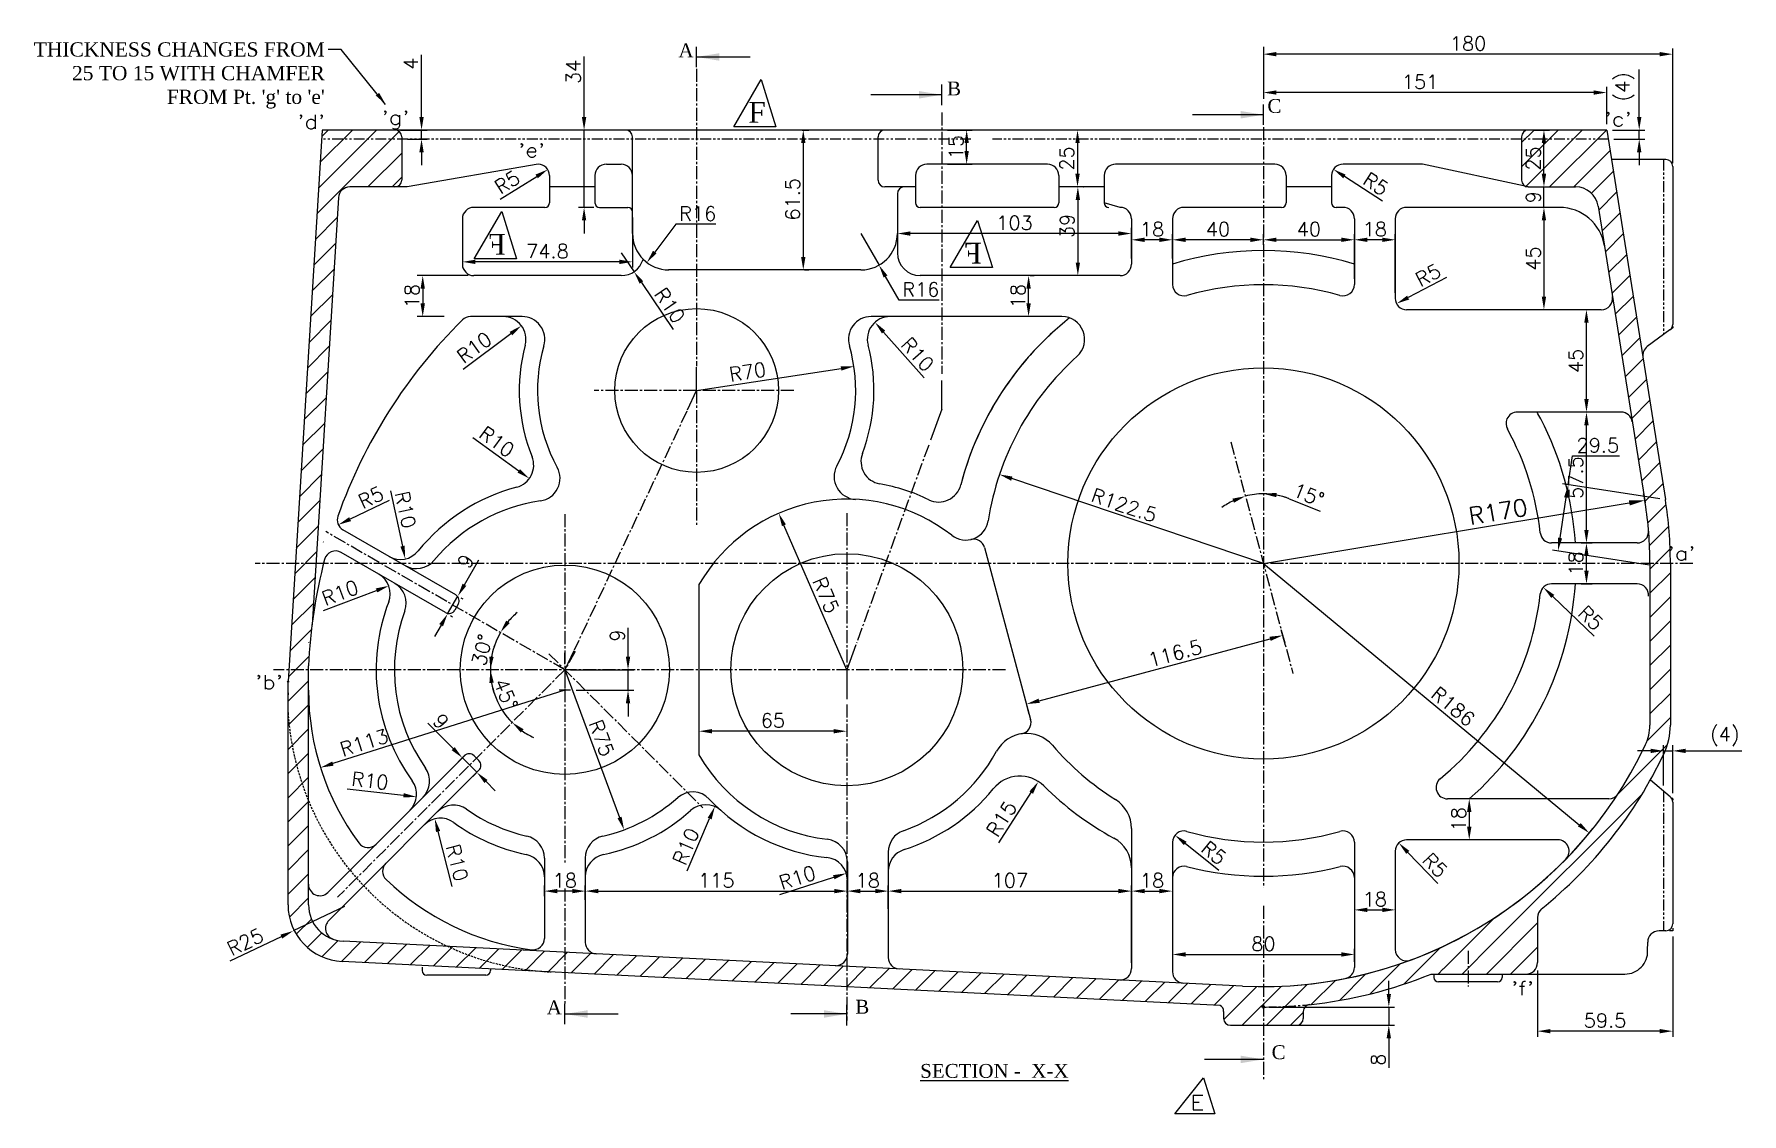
# Model space of a CAD drawing. Header units: millimetres. Extents: x -4466 to 20635, y -2270 to 9154.
# Drawn here: x 1851 to 2602, y 2054 to 2529 of the extents above; entities that cross this region are included whole.
import ezdxf

# ---------------------------------------------------------------- set-up
doc = ezdxf.new("R2010")
doc.units = ezdxf.units.MM
doc.header["$LTSCALE"] = 0.3
doc.header["$PDSIZE"] = -50
for name, pattern in [('CENTER2', [28.575, 19.05, -3.175, 3.175, -3.175]), ('HIDDEN2', [4.7625, 3.175, -1.5875]), ('PHANTOM2', [31.75, 15.875, -3.175, 3.175, -3.175, 3.175, -3.175])]:
    doc.linetypes.add(name, pattern=pattern)
doc.layers.add('AM_5', color=3, linetype='Continuous', lineweight=25)
doc.layers.add('AM_8', color=1, linetype='Continuous', lineweight=25)
for name, color, linetype in [('center', 1, 'CENTER2'), ('CHAIN ...', 8, 'PHANTOM2'), ('hidden', 4, 'HIDDEN2')]:
    doc.layers.add(name, color=color, linetype=linetype)
doc.styles.add('ROMANTIC', font='romantic.ttf')
doc.styles.add('rs', font='romans.shx')
doc.styles.get("Standard").update_dxf_attribs({"font": 'romans.shx'})
doc.dimstyles.new('ISO-25', dxfattribs={"dimscale": 2.5, "dimtxt": 2.5, "dimasz": 2.5, "dimexe": 0.7, "dimexo": 0.625, "dimtad": 1, "dimdec": 3, "dimlfac": -1, "dimzin": 9, "dimdsep": 46, "dimtxsty": 'Standard', "dimcen": 2.5, "dimclrd": 1, "dimclre": 1, "dimclrt": 7, "dimazin": 0, "dimtfac": 0.65, "dimtdec": 3, "dimtmove": 0, "dimatfit": 3, "dimfxl": 0.7, "dimtolj": 1, "dimarcsym": 0})
doc.dimstyles.new('sarab', dxfattribs={"dimscale": 3, "dimtxt": 2.5, "dimasz": 2.3, "dimexe": 1, "dimexo": 1, "dimtad": 1, "dimdec": 3, "dimdsep": 46, "dimtxsty": 'rs', "dimcen": 0, "dimclrd": 1, "dimclre": 1, "dimclrt": 7, "dimadec": 3, "dimazin": 2, "dimtfac": 1, "dimtdec": 3, "dimtmove": 0, "dimatfit": 3, "dimfxl": 1, "dimarcsym": 0})
doc.dimstyles.new('sarab$0', dxfattribs={"dimscale": 3, "dimtxt": 2.5, "dimasz": 2.3, "dimexe": 1, "dimexo": 1, "dimtad": 1, "dimdec": 3, "dimdsep": 46, "dimtxsty": 'rs', "dimcen": 0, "dimclrd": 1, "dimclre": 1, "dimclrt": 7, "dimadec": 3, "dimazin": 2, "dimtfac": 1, "dimtdec": 3, "dimtmove": 0, "dimatfit": 3, "dimfxl": 1, "dimarcsym": 0})
doc.dimstyles.new('sarab$4', dxfattribs={"dimscale": 3, "dimtxt": 2.5, "dimasz": 2.3, "dimexe": 1, "dimexo": 1, "dimtad": 1, "dimdec": 3, "dimdsep": 46, "dimtxsty": 'rs', "dimcen": 0, "dimclrd": 1, "dimclre": 1, "dimclrt": 7, "dimadec": 3, "dimazin": 2, "dimtfac": 1, "dimtdec": 3, "dimtmove": 0, "dimatfit": 2, "dimfxl": 1, "dimarcsym": 0})

msp = doc.modelspace()

# ---------------------------------------------------------------- texts
at = {"style": 'ROMANTIC'}
for s, height, p in [('A', 6.1, (2134.47737, 2518.75306)), ('B', 6.1, (2252.61727, 2501.99935)), ('F', 9.15, (2165.19256, 2489.98996)), ('C', 6.1, (2393.51964, 2494.29889)), ('A', 6.1, (2076.52737, 2098.06632)), ('B', 6.1, (2212.24602, 2098.35749)), ('C', 6.1, (2395.36019, 2078.37854)), ('%%USECTION -  X-X', 6.1, (2240.80024, 2070.16276))]:
    msp.add_text(s, height=height, dxfattribs=at).set_placement(p)
at = {"width": 1.2}
for s, height, p in [("'g'", 6.1, (2003.88372, 2489.18134)), ("'c'", 6.1, (2541.82084, 2488.51852)), ("'d'", 6.1, (1966.80853, 2487.35672)), ("'e'", 6.1, (2063.93015, 2474.82063)), ("'a'", 6.1, (2569.515, 2297.66209)), ("'b'", 6.1, (1948.2647, 2241.01513)), ("'f'", 6.1, (2500.68449, 2106.43684)), ('E', 6.5, (2359.49603, 2056.02857))]:
    msp.add_text(s, height=height, dxfattribs=at).set_placement(p)
at = {"color": 7, "insert": (1978.91222, 2525.34971), "char_height": 6.25, "attachment_point": 3, "style": 'ROMANTIC'}
msp.add_mtext("THICKNESS CHANGES FROM\\P25 TO 15 WITH CHAMFER\\PFROM Pt. 'g' to 'e'", dxfattribs=at)

# ---------------------------------------------------------------- blocks, each defined once
blk = doc.blocks.new('*D176')
at = {"color": 1, "lineweight": -2, "transparency": 16777216}
for p, q in [((2293.11, 2235.93), (2394.69, 2263.15)), ((2401.42, 2260.23), (2399.6, 2267.05)), ((2288.74, 2230.03), (2286.91, 2236.86))]:
    blk.add_line(p, q, dxfattribs=at)
at = {"color": 1, "transparency": 16777216}
for points in [[(2394.44, 2264.07), (2394.94, 2262.22), (2400.24, 2264.64)], [(2292.86, 2236.86), (2293.36, 2235), (2287.56, 2234.44)]]:
    blk.add_solid(points, dxfattribs=at)
at = {"layer": 'Defpoints', "color": 0, "transparency": 16777216}
for p in [(2400.24, 2264.64), (2402.07, 2257.81), (2289.39, 2227.62)]:
    blk.add_point(p, dxfattribs=at)
at = {"color": 7, "transparency": 16777216, "insert": (2352.87, 2256.79), "char_height": 6.25, "attachment_point": 5, "rotation": 15, "style": 'rs'}
blk.add_mtext('116.5', dxfattribs=at)
blk = doc.blocks.new('*D177')
at = {"color": 1, "lineweight": -2, "transparency": 16777216}
blk.add_line((2403.06, 2324.73), (2416.75, 2319.29), dxfattribs=at)
for start, end in [(115.78218, 126.56436), (90, 105), (68.33867, 90), (68.43564, 79.21782)]:
    blk.add_arc((2391.76, 2296.29), 30.6, start, end, dxfattribs=at)
at = {"color": 1, "transparency": 16777216}
for points in [[(2378.12, 2324.74), (2378.79, 2322.95), (2383.84, 2325.85)], [(2397.4, 2325.4), (2397.58, 2327.31), (2391.76, 2326.89)]]:
    blk.add_solid(points, dxfattribs=at)
at = {"layer": 'Defpoints', "color": 0, "transparency": 16777216}
for p in [(2391.76, 2506.78), (2377.45, 2349.72), (2386.45, 2326.43), (2391.76, 2326.78), (2404.72, 2247.95)]:
    blk.add_point(p, dxfattribs=at)
at = {"color": 7, "transparency": 16777216, "insert": (2411.63, 2326.37), "char_height": 6.25, "attachment_point": 5, "rotation": 338.33867, "style": 'rs'}
blk.add_mtext('15°', dxfattribs=at)
blk = doc.blocks.new('*D155')
at = {"color": 1, "lineweight": -2, "transparency": 16777216}
for p, q in [((2571.76, 2132.29), (2571.76, 2088.17)), ((2512.26, 2117.29), (2512.26, 2088.17)), ((2566.01, 2090.67), (2518.01, 2090.67))]:
    blk.add_line(p, q, dxfattribs=at)
at = {"color": 1, "transparency": 16777216}
for points in [[(2518.01, 2091.62), (2518.01, 2089.71), (2512.26, 2090.67)], [(2566.01, 2091.62), (2566.01, 2089.71), (2571.76, 2090.67)]]:
    blk.add_solid(points, dxfattribs=at)
at = {"layer": 'Defpoints', "color": 0, "transparency": 16777216}
for p in [(2571.76, 2134.79), (2512.26, 2119.79), (2512.26, 2090.67)]:
    blk.add_point(p, dxfattribs=at)
at = {"color": 7, "transparency": 16777216, "insert": (2542.01, 2095.35), "char_height": 6.25, "attachment_point": 5, "style": 'rs'}
blk.add_mtext('59.5', dxfattribs=at)
blk = doc.blocks.new('*D178')
at = {"color": 1, "lineweight": -2, "transparency": 16777216}
for start, end in [(129.84139, 139.92069), (150, 180), (190.07931, 200.15861)]:
    blk.add_arc((2084.51, 2249.54), 32.73, start, end, dxfattribs=at)
at = {"color": 1, "transparency": 16777216}
for points in [[(2060.25, 2270.06), (2058.68, 2271.16), (2056.17, 2265.91)], [(2051.33, 2243.73), (2053.24, 2243.9), (2051.78, 2249.54)]]:
    blk.add_solid(points, dxfattribs=at)
at = {"layer": 'Defpoints', "color": 0, "transparency": 16777216}
for p in [(1979.36, 2310.25), (2053.76, 2260.74), (1956.38, 2249.54), (2084.51, 2249.54), (2278.3, 2249.54)]:
    blk.add_point(p, dxfattribs=at)
at = {"color": 7, "transparency": 16777216, "insert": (2048.11, 2258.22), "char_height": 6.25, "attachment_point": 5, "rotation": 76.59667, "style": 'rs'}
blk.add_mtext('30°', dxfattribs=at)
blk = doc.blocks.new('*D179')
at = {"color": 1, "lineweight": -2, "transparency": 16777216}
blk.add_line((2049.28, 2249.54), (2049.25, 2249.54), dxfattribs=at)
for start, end in [(159.86478, 169.93239), (180, 225), (235.06761, 245.13522)]:
    blk.add_arc((2084.51, 2249.54), 32.77, start, end, dxfattribs=at)
at = {"color": 1, "transparency": 16777216}
for points in [[(2053.2, 2255.19), (2051.3, 2255.35), (2051.75, 2249.54)], [(2065.13, 2221.95), (2066.36, 2223.41), (2061.34, 2226.37)]]:
    blk.add_solid(points, dxfattribs=at)
at = {"layer": 'Defpoints', "color": 0, "transparency": 16777216}
for p in [(2051.78, 2249.54), (2084.51, 2249.54), (2278.3, 2249.54), (2052.86, 2241.06), (1984.53, 2149.56)]:
    blk.add_point(p, dxfattribs=at)
at = {"color": 7, "transparency": 16777216, "insert": (2058.57, 2238.79), "char_height": 6.25, "attachment_point": 5, "rotation": 292.50541, "style": 'rs'}
blk.add_mtext('45°', dxfattribs=at)
blk = doc.blocks.new('*D156')
at = {"color": 1, "lineweight": -2, "transparency": 16777216}
for p, q in [((2035.36, 2214.89), (2024.23, 2226.02)), ((2040.67, 2212.07), (2037.66, 2209.05)), ((2045.79, 2204.46), (2039.43, 2210.82)), ((2047.03, 2205.7), (2044.02, 2202.69)), ((2049.86, 2200.39), (2053.92, 2196.33))]:
    blk.add_line(p, q, dxfattribs=at)
at = {"color": 1, "transparency": 16777216}
for points in [[(2036.04, 2215.57), (2034.68, 2214.21), (2039.43, 2210.82)], [(2050.53, 2201.07), (2049.18, 2199.71), (2045.79, 2204.46)]]:
    blk.add_solid(points, dxfattribs=at)
at = {"layer": 'Defpoints', "color": 0, "transparency": 16777216}
for p in [(2042.44, 2213.83), (2045.79, 2204.46), (2048.8, 2207.47)]:
    blk.add_point(p, dxfattribs=at)
at = {"color": 7, "transparency": 16777216, "insert": (2030.02, 2226.86), "char_height": 6.25, "attachment_point": 5, "rotation": 315, "style": 'rs'}
blk.add_mtext('9', dxfattribs=at)
blk = doc.blocks.new('*D180')
at = {"color": 1, "lineweight": -2, "transparency": 16777216}
for p, q in [((2112.3, 2255.29), (2112.3, 2268.04)), ((2087.01, 2249.54), (2114.8, 2249.54)), ((2112.3, 2240.54), (2112.3, 2249.54)), ((2089.51, 2240.54), (2114.8, 2240.54)), ((2112.3, 2234.79), (2112.3, 2229.04))]:
    blk.add_line(p, q, dxfattribs=at)
at = {"color": 1, "transparency": 16777216}
for points in [[(2111.34, 2255.29), (2113.26, 2255.29), (2112.3, 2249.54)], [(2111.34, 2234.79), (2113.26, 2234.79), (2112.3, 2240.54)]]:
    blk.add_solid(points, dxfattribs=at)
at = {"layer": 'Defpoints', "color": 0, "transparency": 16777216}
for p in [(2084.51, 2249.54), (2112.3, 2249.54), (2087.01, 2240.54)]:
    blk.add_point(p, dxfattribs=at)
at = {"color": 7, "transparency": 16777216, "insert": (2107.61, 2264.54), "char_height": 6.25, "attachment_point": 5, "rotation": 90, "style": 'rs'}
blk.add_mtext('9', dxfattribs=at)
blk = doc.blocks.new('*D157')
at = {"color": 1, "lineweight": -2, "transparency": 16777216}
for p, q in [((2075.51, 2149.95), (2075.51, 2154.74)), ((2087.76, 2152.24), (2081.26, 2152.24)), ((2093.51, 2148.37), (2093.51, 2154.74))]:
    blk.add_line(p, q, dxfattribs=at)
at = {"color": 1, "transparency": 16777216}
for points in [[(2081.26, 2153.2), (2081.26, 2151.29), (2075.51, 2152.24)], [(2087.76, 2153.2), (2087.76, 2151.29), (2093.51, 2152.24)]]:
    blk.add_solid(points, dxfattribs=at)
at = {"layer": 'Defpoints', "color": 0, "transparency": 16777216}
for p in [(2075.51, 2152.24), (2075.51, 2147.45), (2093.51, 2145.87)]:
    blk.add_point(p, dxfattribs=at)
at = {"color": 7, "transparency": 16777216, "insert": (2084.51, 2156.93), "char_height": 6.25, "attachment_point": 5, "style": 'rs'}
blk.add_mtext('18', dxfattribs=at)
blk = doc.blocks.new('*D158')
at = {"color": 1, "lineweight": -2, "transparency": 16777216}
for p, q in [((2099.26, 2152.24), (2203.01, 2152.24)), ((2208.76, 2144.04), (2208.76, 2154.74))]:
    blk.add_line(p, q, dxfattribs=at)
at = {"color": 1, "transparency": 16777216}
for points in [[(2099.26, 2153.2), (2099.26, 2151.29), (2093.51, 2152.24)], [(2203.01, 2153.2), (2203.01, 2151.29), (2208.76, 2152.24)]]:
    blk.add_solid(points, dxfattribs=at)
at = {"layer": 'Defpoints', "color": 0, "transparency": 16777216}
for p in [(2093.51, 2152.24), (2208.76, 2152.24), (2208.76, 2141.54)]:
    blk.add_point(p, dxfattribs=at)
at = {"color": 7, "transparency": 16777216, "insert": (2151.14, 2156.93), "char_height": 6.25, "attachment_point": 5, "style": 'rs'}
blk.add_mtext('115', dxfattribs=at)
blk = doc.blocks.new('*D159')
at = {"color": 1, "lineweight": -2, "transparency": 16777216}
blk.add_line((2214.51, 2152.24), (2221.01, 2152.24), dxfattribs=at)
at = {"color": 1, "transparency": 16777216}
for points in [[(2214.51, 2153.2), (2214.51, 2151.29), (2208.76, 2152.24)], [(2221.01, 2153.2), (2221.01, 2151.29), (2226.76, 2152.24)]]:
    blk.add_solid(points, dxfattribs=at)
at = {"layer": 'Defpoints', "color": 0, "transparency": 16777216}
for p in [(2208.76, 2152.24), (2226.76, 2152.24), (2226.76, 2152.24)]:
    blk.add_point(p, dxfattribs=at)
at = {"color": 7, "transparency": 16777216, "insert": (2217.76, 2156.93), "char_height": 6.25, "attachment_point": 5, "style": 'rs'}
blk.add_mtext('18', dxfattribs=at)
blk = doc.blocks.new('*D181')
at = {"color": 1, "lineweight": -2, "transparency": 16777216}
for p, q in [((2226.76, 2144.45), (2226.76, 2154.74)), ((2232.51, 2152.24), (2328.01, 2152.24)), ((2333.76, 2120.71), (2333.76, 2154.74))]:
    blk.add_line(p, q, dxfattribs=at)
at = {"color": 1, "transparency": 16777216}
for points in [[(2232.51, 2153.2), (2232.51, 2151.29), (2226.76, 2152.24)], [(2328.01, 2153.2), (2328.01, 2151.29), (2333.76, 2152.24)]]:
    blk.add_solid(points, dxfattribs=at)
at = {"layer": 'Defpoints', "color": 0, "transparency": 16777216}
for p in [(2333.76, 2152.24), (2226.76, 2141.95), (2333.76, 2118.21)]:
    blk.add_point(p, dxfattribs=at)
at = {"color": 7, "transparency": 16777216, "insert": (2280.26, 2156.93), "char_height": 6.25, "attachment_point": 5, "style": 'rs'}
blk.add_mtext('107', dxfattribs=at)
blk = doc.blocks.new('*D160')
at = {"color": 1, "lineweight": -2, "transparency": 16777216}
blk.add_line((2339.51, 2152.24), (2346.01, 2152.24), dxfattribs=at)
at = {"color": 1, "transparency": 16777216}
for points in [[(2339.51, 2153.2), (2339.51, 2151.29), (2333.76, 2152.24)], [(2346.01, 2153.2), (2346.01, 2151.29), (2351.76, 2152.24)]]:
    blk.add_solid(points, dxfattribs=at)
at = {"layer": 'Defpoints', "color": 0, "transparency": 16777216}
for p in [(2333.76, 2152.24), (2351.76, 2152.24), (2351.76, 2152.24)]:
    blk.add_point(p, dxfattribs=at)
at = {"color": 7, "transparency": 16777216, "insert": (2342.76, 2156.93), "char_height": 6.25, "attachment_point": 5, "style": 'rs'}
blk.add_mtext('18', dxfattribs=at)
blk = doc.blocks.new('*D182')
at = {"color": 1, "lineweight": -2, "transparency": 16777216}
for p, q in [((2431.76, 2121.21), (2431.76, 2126.89)), ((2357.51, 2124.39), (2426.01, 2124.39))]:
    blk.add_line(p, q, dxfattribs=at)
at = {"color": 1, "transparency": 16777216}
for points in [[(2357.51, 2125.35), (2357.51, 2123.43), (2351.76, 2124.39)], [(2426.01, 2125.35), (2426.01, 2123.43), (2431.76, 2124.39)]]:
    blk.add_solid(points, dxfattribs=at)
at = {"layer": 'Defpoints', "color": 0, "transparency": 16777216}
for p in [(2351.76, 2124.39), (2431.76, 2124.39), (2431.76, 2118.71)]:
    blk.add_point(p, dxfattribs=at)
at = {"color": 7, "transparency": 16777216, "insert": (2391.76, 2129.07), "char_height": 6.25, "attachment_point": 5, "style": 'rs'}
blk.add_mtext('80', dxfattribs=at)
blk = doc.blocks.new('*D161')
at = {"color": 1, "lineweight": -2, "transparency": 16777216}
for p, q in [((2437.51, 2143.99), (2444.01, 2143.99)), ((2449.76, 2146.72), (2449.76, 2141.49))]:
    blk.add_line(p, q, dxfattribs=at)
at = {"color": 1, "transparency": 16777216}
for points in [[(2437.51, 2144.94), (2437.51, 2143.03), (2431.76, 2143.99)], [(2444.01, 2144.94), (2444.01, 2143.03), (2449.76, 2143.99)]]:
    blk.add_solid(points, dxfattribs=at)
at = {"layer": 'Defpoints', "color": 0, "transparency": 16777216}
for p in [(2449.76, 2149.22), (2431.76, 2143.99), (2449.76, 2143.99)]:
    blk.add_point(p, dxfattribs=at)
at = {"color": 7, "transparency": 16777216, "insert": (2440.76, 2148.67), "char_height": 6.25, "attachment_point": 5, "style": 'rs'}
blk.add_mtext('18', dxfattribs=at)
blk = doc.blocks.new('*D162')
at = {"color": 1, "lineweight": -2, "transparency": 16777216}
blk.add_line((2482.28, 2187.04), (2482.28, 2180.54), dxfattribs=at)
at = {"color": 1, "transparency": 16777216}
for points in [[(2481.32, 2187.04), (2483.24, 2187.04), (2482.28, 2192.79)], [(2481.32, 2180.54), (2483.24, 2180.54), (2482.28, 2174.79)]]:
    blk.add_solid(points, dxfattribs=at)
at = {"layer": 'Defpoints', "color": 0, "transparency": 16777216}
for p in [(2482.28, 2192.79), (2482.28, 2174.79), (2482.28, 2174.79)]:
    blk.add_point(p, dxfattribs=at)
at = {"color": 7, "transparency": 16777216, "insert": (2477.59, 2183.79), "char_height": 6.25, "attachment_point": 5, "rotation": 90, "style": 'rs'}
blk.add_mtext('18', dxfattribs=at)
blk = doc.blocks.new('*D183')
at = {"color": 1, "lineweight": -2, "transparency": 16777216}
for p, q in [((2531.47, 2305.29), (2536.34, 2305.29)), ((2533.84, 2293.04), (2533.84, 2299.54)), ((2531.47, 2287.29), (2536.34, 2287.29))]:
    blk.add_line(p, q, dxfattribs=at)
at = {"color": 1, "transparency": 16777216}
for points in [[(2532.88, 2299.54), (2534.8, 2299.54), (2533.84, 2305.29)], [(2532.88, 2293.04), (2534.8, 2293.04), (2533.84, 2287.29)]]:
    blk.add_solid(points, dxfattribs=at)
at = {"layer": 'Defpoints', "color": 0, "transparency": 16777216}
for p in [(2528.97, 2305.29), (2533.84, 2305.29), (2528.97, 2287.29)]:
    blk.add_point(p, dxfattribs=at)
at = {"color": 7, "transparency": 16777216, "insert": (2529.16, 2296.29), "char_height": 6.25, "attachment_point": 5, "rotation": 90, "style": 'rs'}
blk.add_mtext('18', dxfattribs=at)
blk = doc.blocks.new('*D163')
at = {"color": 1, "lineweight": -2, "transparency": 16777216}
blk.add_line((2533.84, 2311.04), (2533.84, 2357.04), dxfattribs=at)
at = {"color": 1, "transparency": 16777216}
for points in [[(2532.88, 2357.04), (2534.8, 2357.04), (2533.84, 2362.79)], [(2532.88, 2311.04), (2534.8, 2311.04), (2533.84, 2305.29)]]:
    blk.add_solid(points, dxfattribs=at)
at = {"layer": 'Defpoints', "color": 0, "transparency": 16777216}
for p in [(2533.84, 2362.79), (2533.84, 2362.79), (2533.84, 2305.29)]:
    blk.add_point(p, dxfattribs=at)
at = {"color": 7, "transparency": 16777216, "insert": (2529.16, 2334.04), "char_height": 6.25, "attachment_point": 5, "rotation": 90, "style": 'rs'}
blk.add_mtext('57.5', dxfattribs=at)
blk = doc.blocks.new('*D164')
at = {"color": 1, "lineweight": -2, "transparency": 16777216}
blk.add_line((2533.84, 2368.54), (2533.84, 2402.04), dxfattribs=at)
at = {"color": 1, "transparency": 16777216}
for points in [[(2532.88, 2402.04), (2534.8, 2402.04), (2533.84, 2407.79)], [(2532.88, 2368.54), (2534.8, 2368.54), (2533.84, 2362.79)]]:
    blk.add_solid(points, dxfattribs=at)
at = {"layer": 'Defpoints', "color": 0, "transparency": 16777216}
for p in [(2533.84, 2407.79), (2533.84, 2407.79), (2533.84, 2362.79)]:
    blk.add_point(p, dxfattribs=at)
at = {"color": 7, "transparency": 16777216, "insert": (2529.16, 2385.29), "char_height": 6.25, "attachment_point": 5, "rotation": 90, "style": 'rs'}
blk.add_mtext('45', dxfattribs=at)
blk = doc.blocks.new('*D165')
at = {"color": 1, "lineweight": -2, "transparency": 16777216}
for p, q in [((2517.58, 2452.79), (2512.64, 2452.79)), ((2515.14, 2447.04), (2515.14, 2413.54))]:
    blk.add_line(p, q, dxfattribs=at)
at = {"color": 1, "transparency": 16777216}
for points in [[(2514.18, 2447.04), (2516.1, 2447.04), (2515.14, 2452.79)], [(2514.18, 2413.54), (2516.1, 2413.54), (2515.14, 2407.79)]]:
    blk.add_solid(points, dxfattribs=at)
at = {"layer": 'Defpoints', "color": 0, "transparency": 16777216}
for p in [(2520.08, 2452.79), (2515.14, 2407.79), (2515.14, 2407.79)]:
    blk.add_point(p, dxfattribs=at)
at = {"color": 7, "transparency": 16777216, "insert": (2510.45, 2430.29), "char_height": 6.25, "attachment_point": 5, "rotation": 90, "style": 'rs'}
blk.add_mtext('45', dxfattribs=at)
blk = doc.blocks.new('*D184')
at = {"color": 1, "lineweight": -2, "transparency": 16777216}
for p, q in [((2515.14, 2467.54), (2515.14, 2473.29)), ((2510.76, 2461.79), (2517.64, 2461.79)), ((2515.14, 2452.79), (2515.14, 2461.79)), ((2515.14, 2447.04), (2515.14, 2441.29))]:
    blk.add_line(p, q, dxfattribs=at)
at = {"color": 1, "transparency": 16777216}
for points in [[(2514.18, 2467.54), (2516.1, 2467.54), (2515.14, 2461.79)], [(2514.18, 2447.04), (2516.1, 2447.04), (2515.14, 2452.79)]]:
    blk.add_solid(points, dxfattribs=at)
at = {"layer": 'Defpoints', "color": 0, "transparency": 16777216}
for p in [(2508.26, 2461.79), (2515.14, 2461.79), (2515.14, 2452.79)]:
    blk.add_point(p, dxfattribs=at)
at = {"color": 7, "transparency": 16777216, "insert": (2510.45, 2457.29), "char_height": 6.25, "attachment_point": 5, "rotation": 90, "style": 'rs'}
blk.add_mtext('9', dxfattribs=at)
blk = doc.blocks.new('*D185')
at = {"color": 1, "lineweight": -2, "transparency": 16777216}
for p, q in [((2510.76, 2486.79), (2517.64, 2486.79)), ((2515.14, 2467.54), (2515.14, 2481.04)), ((2512.32, 2461.79), (2517.64, 2461.79))]:
    blk.add_line(p, q, dxfattribs=at)
at = {"color": 1, "transparency": 16777216}
for points in [[(2514.18, 2481.04), (2516.1, 2481.04), (2515.14, 2486.79)], [(2514.18, 2467.54), (2516.1, 2467.54), (2515.14, 2461.79)]]:
    blk.add_solid(points, dxfattribs=at)
at = {"layer": 'Defpoints', "color": 0, "transparency": 16777216}
for p in [(2508.26, 2486.79), (2515.14, 2486.79), (2509.82, 2461.79)]:
    blk.add_point(p, dxfattribs=at)
at = {"color": 7, "transparency": 16777216, "insert": (2510.45, 2474.29), "char_height": 6.25, "attachment_point": 5, "rotation": 90, "style": 'rs'}
blk.add_mtext('25', dxfattribs=at)
blk = doc.blocks.new('*D186')
at = {"color": 1, "lineweight": -2, "transparency": 16777216}
for p, q in [((2557.05, 2492.54), (2557.05, 2513.32)), ((2545.26, 2486.79), (2559.55, 2486.79)), ((2557.05, 2482.79), (2557.05, 2486.79)), ((2545.9, 2482.79), (2559.55, 2482.79)), ((2557.05, 2477.04), (2557.05, 2471.29))]:
    blk.add_line(p, q, dxfattribs=at)
at = {"color": 1, "transparency": 16777216}
for points in [[(2556.09, 2492.54), (2558, 2492.54), (2557.05, 2486.79)], [(2556.09, 2477.04), (2558, 2477.04), (2557.05, 2482.79)]]:
    blk.add_solid(points, dxfattribs=at)
at = {"layer": 'Defpoints', "color": 0, "transparency": 16777216}
for p in [(2542.76, 2486.79), (2543.4, 2482.79), (2557.05, 2482.79)]:
    blk.add_point(p, dxfattribs=at)
at = {"color": 7, "transparency": 16777216, "insert": (2550.72, 2505.81), "char_height": 6.25, "attachment_point": 5, "rotation": 90, "style": 'rs'}
blk.add_mtext('(4)', dxfattribs=at)
blk = doc.blocks.new('*D187')
at = {"color": 1, "lineweight": -2, "transparency": 16777216}
for p, q in [((2431.76, 2421.39), (2431.76, 2441.04)), ((2449.76, 2415.29), (2449.76, 2441.04)), ((2444.01, 2438.54), (2437.51, 2438.54))]:
    blk.add_line(p, q, dxfattribs=at)
at = {"color": 1, "transparency": 16777216}
for points in [[(2437.51, 2439.49), (2437.51, 2437.58), (2431.76, 2438.54)], [(2444.01, 2439.49), (2444.01, 2437.58), (2449.76, 2438.54)]]:
    blk.add_solid(points, dxfattribs=at)
at = {"layer": 'Defpoints', "color": 0, "transparency": 16777216}
for p in [(2431.76, 2438.54), (2431.76, 2418.89), (2449.76, 2412.79)]:
    blk.add_point(p, dxfattribs=at)
at = {"color": 7, "transparency": 16777216, "insert": (2440.76, 2443.22), "char_height": 6.25, "attachment_point": 5, "style": 'rs'}
blk.add_mtext('18', dxfattribs=at)
blk = doc.blocks.new('*D188')
at = {"color": 1, "lineweight": -2, "transparency": 16777216}
for p, q in [((2333.76, 2430.29), (2333.76, 2441.04)), ((2351.76, 2431.91), (2351.76, 2441.04)), ((2346.01, 2438.54), (2339.51, 2438.54))]:
    blk.add_line(p, q, dxfattribs=at)
at = {"color": 1, "transparency": 16777216}
for points in [[(2339.51, 2439.49), (2339.51, 2437.58), (2333.76, 2438.54)], [(2346.01, 2439.49), (2346.01, 2437.58), (2351.76, 2438.54)]]:
    blk.add_solid(points, dxfattribs=at)
at = {"layer": 'Defpoints', "color": 0, "transparency": 16777216}
for p in [(2333.76, 2438.54), (2333.76, 2427.79), (2351.76, 2429.41)]:
    blk.add_point(p, dxfattribs=at)
at = {"color": 7, "transparency": 16777216, "insert": (2342.76, 2443.22), "char_height": 6.25, "attachment_point": 5, "style": 'rs'}
blk.add_mtext('18', dxfattribs=at)
blk = doc.blocks.new('*D189')
at = {"color": 1, "lineweight": -2, "transparency": 16777216}
for p, q in [((2391.76, 2436.29), (2391.76, 2441.04)), ((2431.76, 2430.35), (2431.76, 2441.04)), ((2397.51, 2438.54), (2426.01, 2438.54))]:
    blk.add_line(p, q, dxfattribs=at)
at = {"color": 1, "transparency": 16777216}
for points in [[(2397.51, 2439.49), (2397.51, 2437.58), (2391.76, 2438.54)], [(2426.01, 2439.49), (2426.01, 2437.58), (2431.76, 2438.54)]]:
    blk.add_solid(points, dxfattribs=at)
at = {"layer": 'Defpoints', "color": 0, "transparency": 16777216}
for p in [(2391.76, 2433.79), (2431.76, 2438.54), (2431.76, 2427.85)]:
    blk.add_point(p, dxfattribs=at)
at = {"color": 7, "transparency": 16777216, "insert": (2411.76, 2443.22), "char_height": 6.25, "attachment_point": 5, "style": 'rs'}
blk.add_mtext('40', dxfattribs=at)
blk = doc.blocks.new('*D190')
at = {"color": 1, "lineweight": -2, "transparency": 16777216}
for p, q in [((2351.76, 2430.35), (2351.76, 2441.04)), ((2391.76, 2436.29), (2391.76, 2441.04)), ((2386.01, 2438.54), (2357.51, 2438.54))]:
    blk.add_line(p, q, dxfattribs=at)
at = {"color": 1, "transparency": 16777216}
for points in [[(2357.51, 2439.49), (2357.51, 2437.58), (2351.76, 2438.54)], [(2386.01, 2439.49), (2386.01, 2437.58), (2391.76, 2438.54)]]:
    blk.add_solid(points, dxfattribs=at)
at = {"layer": 'Defpoints', "color": 0, "transparency": 16777216}
for p in [(2351.76, 2438.54), (2391.76, 2433.79), (2351.76, 2427.85)]:
    blk.add_point(p, dxfattribs=at)
at = {"color": 7, "transparency": 16777216, "insert": (2371.76, 2443.22), "char_height": 6.25, "attachment_point": 5, "style": 'rs'}
blk.add_mtext('40', dxfattribs=at)
blk = doc.blocks.new('*D166')
at = {"color": 1, "lineweight": -2, "transparency": 16777216}
for p, q in [((2328.01, 2441.29), (2236.51, 2441.29)), ((2333.76, 2441.04), (2333.76, 2443.79))]:
    blk.add_line(p, q, dxfattribs=at)
at = {"color": 1, "transparency": 16777216}
for points in [[(2236.51, 2442.25), (2236.51, 2440.33), (2230.76, 2441.29)], [(2328.01, 2442.25), (2328.01, 2440.33), (2333.76, 2441.29)]]:
    blk.add_solid(points, dxfattribs=at)
at = {"layer": 'Defpoints', "color": 0, "transparency": 16777216}
for p in [(2230.76, 2441.29), (2230.76, 2441.29), (2333.76, 2438.54)]:
    blk.add_point(p, dxfattribs=at)
at = {"color": 7, "transparency": 16777216, "insert": (2282.26, 2445.98), "char_height": 6.25, "attachment_point": 5, "style": 'rs'}
blk.add_mtext('103', dxfattribs=at)
blk = doc.blocks.new('*D191')
at = {"color": 1, "lineweight": -2, "transparency": 16777216}
for p, q in [((2310, 2481.04), (2310, 2467.54)), ((2319.26, 2461.79), (2307.5, 2461.79))]:
    blk.add_line(p, q, dxfattribs=at)
at = {"color": 1, "transparency": 16777216}
for points in [[(2309.04, 2481.04), (2310.96, 2481.04), (2310, 2486.79)], [(2309.04, 2467.54), (2310.96, 2467.54), (2310, 2461.79)]]:
    blk.add_solid(points, dxfattribs=at)
at = {"layer": 'Defpoints', "color": 0, "transparency": 16777216}
for p in [(2310, 2486.79), (2310, 2461.79), (2321.76, 2461.79)]:
    blk.add_point(p, dxfattribs=at)
at = {"color": 7, "transparency": 16777216, "insert": (2305.31, 2474.29), "char_height": 6.25, "attachment_point": 5, "rotation": 90, "style": 'rs'}
blk.add_mtext('25', dxfattribs=at)
blk = doc.blocks.new('*D192')
at = {"color": 1, "lineweight": -2, "transparency": 16777216}
for p, q in [((2289.23, 2422.79), (2290.98, 2422.79)), ((2288.48, 2410.54), (2288.48, 2417.04)), ((2300.64, 2404.79), (2285.98, 2404.79))]:
    blk.add_line(p, q, dxfattribs=at)
at = {"color": 1, "transparency": 16777216}
for points in [[(2287.52, 2417.04), (2289.43, 2417.04), (2288.48, 2422.79)], [(2287.52, 2410.54), (2289.43, 2410.54), (2288.48, 2404.79)]]:
    blk.add_solid(points, dxfattribs=at)
at = {"layer": 'Defpoints', "color": 0, "transparency": 16777216}
for p in [(2286.73, 2422.79), (2288.48, 2422.79), (2303.14, 2404.79)]:
    blk.add_point(p, dxfattribs=at)
at = {"color": 7, "transparency": 16777216, "insert": (2283.79, 2413.79), "char_height": 6.25, "attachment_point": 5, "rotation": 90, "style": 'rs'}
blk.add_mtext('18', dxfattribs=at)
blk = doc.blocks.new('*D167')
at = {"color": 1, "lineweight": -2, "transparency": 16777216}
for p, q in [((2092.97, 2492.54), (2092.97, 2519.13)), ((2092.97, 2452.79), (2092.97, 2486.79)), ((2097.26, 2452.79), (2090.47, 2452.79)), ((2092.97, 2447.04), (2092.97, 2441.29))]:
    blk.add_line(p, q, dxfattribs=at)
at = {"color": 1, "transparency": 16777216}
for points in [[(2092.01, 2492.54), (2093.93, 2492.54), (2092.97, 2486.79)], [(2092.01, 2447.04), (2093.93, 2447.04), (2092.97, 2452.79)]]:
    blk.add_solid(points, dxfattribs=at)
at = {"layer": 'Defpoints', "color": 0, "transparency": 16777216}
for p in [(2092.97, 2486.79), (2092.97, 2486.79), (2099.76, 2452.79)]:
    blk.add_point(p, dxfattribs=at)
at = {"color": 7, "transparency": 16777216, "insert": (2088.28, 2512.35), "char_height": 6.25, "attachment_point": 5, "rotation": 90, "style": 'rs'}
blk.add_mtext('34', dxfattribs=at)
blk = doc.blocks.new('*D168')
at = {"color": 1, "lineweight": -2, "transparency": 16777216}
for p, q in [((2188.96, 2486.79), (2191.87, 2486.79)), ((2189.37, 2481.04), (2189.37, 2431.04)), ((2189.93, 2425.29), (2191.87, 2425.29))]:
    blk.add_line(p, q, dxfattribs=at)
at = {"color": 1, "transparency": 16777216}
for points in [[(2188.41, 2481.04), (2190.33, 2481.04), (2189.37, 2486.79)], [(2188.41, 2431.04), (2190.33, 2431.04), (2189.37, 2425.29)]]:
    blk.add_solid(points, dxfattribs=at)
at = {"layer": 'Defpoints', "color": 0, "transparency": 16777216}
for p in [(2186.46, 2486.79), (2187.43, 2425.29), (2189.37, 2425.29)]:
    blk.add_point(p, dxfattribs=at)
at = {"color": 7, "transparency": 16777216, "insert": (2184.68, 2456.33), "char_height": 6.25, "attachment_point": 5, "rotation": 90, "style": 'rs'}
blk.add_mtext('61.5', dxfattribs=at)
blk = doc.blocks.new('*D193')
at = {"color": 1, "lineweight": -2, "transparency": 16777216}
for p, q in [((2021.48, 2492.54), (2021.48, 2519.78)), ((2012.26, 2486.79), (2023.98, 2486.79)), ((2021.48, 2482.79), (2021.48, 2486.79)), ((2015.26, 2482.79), (2023.98, 2482.79)), ((2021.48, 2477.04), (2021.48, 2471.29))]:
    blk.add_line(p, q, dxfattribs=at)
at = {"color": 1, "transparency": 16777216}
for points in [[(2020.52, 2492.54), (2022.44, 2492.54), (2021.48, 2486.79)], [(2020.52, 2477.04), (2022.44, 2477.04), (2021.48, 2482.79)]]:
    blk.add_solid(points, dxfattribs=at)
at = {"layer": 'Defpoints', "color": 0, "transparency": 16777216}
for p in [(2009.76, 2486.79), (2021.48, 2486.79), (2012.76, 2482.79)]:
    blk.add_point(p, dxfattribs=at)
at = {"color": 7, "transparency": 16777216, "insert": (2016.79, 2515.99), "char_height": 6.25, "attachment_point": 5, "rotation": 90, "style": 'rs'}
blk.add_mtext('4', dxfattribs=at)
blk = doc.blocks.new('*D169')
at = {"color": 1, "lineweight": -2, "transparency": 16777216}
for p, q in [((2391.76, 2518.25), (2391.76, 2500.76)), ((2537.01, 2503.26), (2397.51, 2503.26)), ((2542.76, 2489.29), (2542.76, 2505.76))]:
    blk.add_line(p, q, dxfattribs=at)
at = {"color": 1, "transparency": 16777216}
for points in [[(2397.51, 2504.22), (2397.51, 2502.31), (2391.76, 2503.26)], [(2537.01, 2504.22), (2537.01, 2502.31), (2542.76, 2503.26)]]:
    blk.add_solid(points, dxfattribs=at)
at = {"layer": 'Defpoints', "color": 0, "transparency": 16777216}
for p in [(2391.76, 2520.75), (2391.76, 2503.26), (2542.76, 2486.79)]:
    blk.add_point(p, dxfattribs=at)
at = {"color": 7, "transparency": 16777216, "insert": (2460.65, 2507.95), "char_height": 6.25, "attachment_point": 5, "style": 'rs'}
blk.add_mtext('151', dxfattribs=at)
blk = doc.blocks.new('*D170')
at = {"color": 1, "lineweight": -2, "transparency": 16777216}
for p, q in [((2391.76, 2518.25), (2391.76, 2517.63)), ((2566.01, 2520.13), (2397.51, 2520.13)), ((2571.76, 2472.29), (2571.76, 2522.63))]:
    blk.add_line(p, q, dxfattribs=at)
at = {"color": 1, "transparency": 16777216}
for points in [[(2397.51, 2521.09), (2397.51, 2519.17), (2391.76, 2520.13)], [(2566.01, 2521.09), (2566.01, 2519.17), (2571.76, 2520.13)]]:
    blk.add_solid(points, dxfattribs=at)
at = {"layer": 'Defpoints', "color": 0, "transparency": 16777216}
for p in [(2391.76, 2520.75), (2391.76, 2520.13), (2571.76, 2469.79)]:
    blk.add_point(p, dxfattribs=at)
at = {"color": 7, "transparency": 16777216, "insert": (2481.76, 2524.82), "char_height": 6.25, "attachment_point": 5, "style": 'rs'}
blk.add_mtext('180', dxfattribs=at)
blk = doc.blocks.new('*D194')
at = {"color": 1, "lineweight": -2, "transparency": 16777216}
for p, q in [((2039.46, 2445.29), (2039.46, 2426.34)), ((2114.26, 2448.29), (2114.26, 2426.34)), ((2108.51, 2428.84), (2045.21, 2428.84))]:
    blk.add_line(p, q, dxfattribs=at)
at = {"color": 1, "transparency": 16777216}
for points in [[(2045.21, 2429.8), (2045.21, 2427.88), (2039.46, 2428.84)], [(2108.51, 2429.8), (2108.51, 2427.88), (2114.26, 2428.84)]]:
    blk.add_solid(points, dxfattribs=at)
at = {"layer": 'Defpoints', "color": 0, "transparency": 16777216}
for p in [(2114.26, 2450.79), (2039.46, 2447.79), (2039.46, 2428.84)]:
    blk.add_point(p, dxfattribs=at)
at = {"color": 7, "transparency": 16777216, "insert": (2076.86, 2433.52), "char_height": 6.25, "attachment_point": 5, "style": 'rs'}
blk.add_mtext('74.8', dxfattribs=at)
blk = doc.blocks.new('*D195')
at = {"color": 1, "lineweight": -2, "transparency": 16777216}
blk.add_line((2142.46, 2372.29), (2205.97, 2381.99), dxfattribs=at)
at = {"color": 1, "transparency": 16777216}
blk.add_solid([(2205.83, 2382.94), (2206.12, 2381.04), (2211.66, 2382.86)], dxfattribs=at)
at = {"layer": 'Defpoints', "color": 0, "transparency": 16777216}
for p in [(2211.66, 2382.86), (2142.46, 2372.29)]:
    blk.add_point(p, dxfattribs=at)
at = {"color": 7, "transparency": 16777216, "insert": (2164.87, 2380.46), "char_height": 6.25, "attachment_point": 5, "rotation": 8.6825, "style": 'rs'}
blk.add_mtext('R70', dxfattribs=at)
blk = doc.blocks.new('*D196')
at = {"color": 1, "lineweight": -2, "transparency": 16777216}
blk.add_line((2084.51, 2249.54), (2108.57, 2184.61), dxfattribs=at)
at = {"color": 1, "transparency": 16777216}
blk.add_solid([(2109.47, 2184.94), (2107.67, 2184.27), (2110.57, 2179.21)], dxfattribs=at)
at = {"layer": 'Defpoints', "color": 0, "transparency": 16777216}
for p in [(2084.51, 2249.54), (2110.57, 2179.21)]:
    blk.add_point(p, dxfattribs=at)
at = {"color": 7, "transparency": 16777216, "insert": (2100.66, 2219.44), "char_height": 6.25, "attachment_point": 5, "rotation": 290.32896, "style": 'rs'}
blk.add_mtext('R75', dxfattribs=at)
blk = doc.blocks.new('*D197')
at = {"color": 1, "lineweight": -2, "transparency": 16777216}
blk.add_line((2391.76, 2296.29), (2281.12, 2333.55), dxfattribs=at)
at = {"color": 1, "transparency": 16777216}
blk.add_solid([(2281.42, 2334.46), (2280.81, 2332.64), (2275.67, 2335.38)], dxfattribs=at)
at = {"layer": 'Defpoints', "color": 0, "transparency": 16777216}
for p in [(2275.67, 2335.38), (2391.76, 2296.29)]:
    blk.add_point(p, dxfattribs=at)
at = {"color": 7, "transparency": 16777216, "insert": (2330.5, 2321.87), "char_height": 6.25, "attachment_point": 5, "rotation": 341.39077, "style": 'rs'}
blk.add_mtext('R122.5', dxfattribs=at)
blk = doc.blocks.new('*D198')
at = {"color": 1, "lineweight": -2, "transparency": 16777216}
blk.add_line((2208.51, 2249.54), (2180.88, 2313.04), dxfattribs=at)
at = {"color": 1, "transparency": 16777216}
blk.add_solid([(2181.75, 2313.42), (2180, 2312.66), (2178.58, 2318.31)], dxfattribs=at)
at = {"layer": 'Defpoints', "color": 0, "transparency": 16777216}
for p in [(2178.58, 2318.31), (2208.51, 2249.54)]:
    blk.add_point(p, dxfattribs=at)
at = {"color": 7, "transparency": 16777216, "insert": (2199.34, 2282.35), "char_height": 6.25, "attachment_point": 5, "rotation": 293.52011, "style": 'rs'}
blk.add_mtext('R75', dxfattribs=at)
blk = doc.blocks.new('*D199')
at = {"color": 1, "lineweight": -2, "transparency": 16777216}
for p, q in [((2143.51, 2247.04), (2143.51, 2220.02)), ((2202.76, 2222.52), (2149.26, 2222.52))]:
    blk.add_line(p, q, dxfattribs=at)
at = {"color": 1, "transparency": 16777216}
for points in [[(2149.26, 2223.48), (2149.26, 2221.57), (2143.51, 2222.52)], [(2202.76, 2223.48), (2202.76, 2221.57), (2208.51, 2222.52)]]:
    blk.add_solid(points, dxfattribs=at)
at = {"layer": 'Defpoints', "color": 0, "transparency": 16777216}
for p in [(2143.51, 2249.54), (2143.51, 2222.52), (2208.51, 2222.52)]:
    blk.add_point(p, dxfattribs=at)
at = {"color": 7, "transparency": 16777216, "insert": (2176.01, 2227.21), "char_height": 6.25, "attachment_point": 5, "style": 'rs'}
blk.add_mtext('65', dxfattribs=at)
blk = doc.blocks.new('*D200')
at = {"color": 1, "lineweight": -2, "transparency": 16777216}
for p, q in [((2041.96, 2422.79), (2019.5, 2422.79)), ((2022, 2417.04), (2022, 2410.54)), ((2031.45, 2404.79), (2019.5, 2404.79))]:
    blk.add_line(p, q, dxfattribs=at)
at = {"color": 1, "transparency": 16777216}
for points in [[(2021.04, 2417.04), (2022.96, 2417.04), (2022, 2422.79)], [(2021.04, 2410.54), (2022.96, 2410.54), (2022, 2404.79)]]:
    blk.add_solid(points, dxfattribs=at)
at = {"layer": 'Defpoints', "color": 0, "transparency": 16777216}
for p in [(2044.46, 2422.79), (2022, 2404.79), (2033.95, 2404.79)]:
    blk.add_point(p, dxfattribs=at)
at = {"color": 7, "transparency": 16777216, "insert": (2017.31, 2413.79), "char_height": 6.25, "attachment_point": 5, "rotation": 90, "style": 'rs'}
blk.add_mtext('18', dxfattribs=at)
blk = doc.blocks.new('*D201')
at = {"color": 1, "lineweight": -2, "transparency": 16777216}
for p, q in [((2312.5, 2461.79), (2312.64, 2461.79)), ((2310.14, 2456.04), (2310.14, 2428.54)), ((2326.26, 2422.79), (2307.64, 2422.79))]:
    blk.add_line(p, q, dxfattribs=at)
at = {"color": 1, "transparency": 16777216}
for points in [[(2309.19, 2456.04), (2311.1, 2456.04), (2310.14, 2461.79)], [(2309.19, 2428.54), (2311.1, 2428.54), (2310.14, 2422.79)]]:
    blk.add_solid(points, dxfattribs=at)
at = {"layer": 'Defpoints', "color": 0, "transparency": 16777216}
for p in [(2310, 2461.79), (2310.14, 2422.79), (2328.76, 2422.79)]:
    blk.add_point(p, dxfattribs=at)
at = {"color": 7, "transparency": 16777216, "insert": (2305.46, 2444.65), "char_height": 6.25, "attachment_point": 5, "rotation": 90, "style": 'rs'}
blk.add_mtext('39', dxfattribs=at)
blk = doc.blocks.new('*D202')
at = {"color": 1, "lineweight": -2, "transparency": 16777216}
for p, q in [((2252.78, 2486.79), (2263.73, 2486.79)), ((2261.23, 2477.54), (2261.23, 2481.04)), ((2252.78, 2471.79), (2263.73, 2471.79))]:
    blk.add_line(p, q, dxfattribs=at)
at = {"color": 1, "transparency": 16777216}
for points in [[(2260.27, 2481.04), (2262.19, 2481.04), (2261.23, 2486.79)], [(2260.27, 2477.54), (2262.19, 2477.54), (2261.23, 2471.79)]]:
    blk.add_solid(points, dxfattribs=at)
at = {"layer": 'Defpoints', "color": 0, "transparency": 16777216}
for p in [(2250.28, 2486.79), (2261.23, 2486.79), (2250.28, 2471.79)]:
    blk.add_point(p, dxfattribs=at)
at = {"color": 7, "transparency": 16777216, "insert": (2256.54, 2479.29), "char_height": 6.25, "attachment_point": 5, "rotation": 90, "style": 'rs'}
blk.add_mtext('15', dxfattribs=at)
blk = doc.blocks.new('*D203')
at = {"color": 1, "lineweight": -2, "transparency": 16777216}
for p, q in [((2567.76, 2198.66), (2567.76, 2216.37)), ((2571.76, 2195.29), (2571.76, 2216.37)), ((2562.01, 2213.87), (2556.26, 2213.87)), ((2567.76, 2213.87), (2571.76, 2213.87)), ((2577.51, 2213.87), (2602.18, 2213.87))]:
    blk.add_line(p, q, dxfattribs=at)
at = {"color": 1, "transparency": 16777216}
for points in [[(2562.01, 2214.83), (2562.01, 2212.91), (2567.76, 2213.87)], [(2577.51, 2214.83), (2577.51, 2212.91), (2571.76, 2213.87)]]:
    blk.add_solid(points, dxfattribs=at)
at = {"layer": 'Defpoints', "color": 0, "transparency": 16777216}
for p in [(2567.76, 2213.87), (2567.76, 2196.16), (2571.76, 2192.79)]:
    blk.add_point(p, dxfattribs=at)
at = {"color": 7, "transparency": 16777216, "insert": (2594.67, 2220.19), "char_height": 6.25, "attachment_point": 5, "style": 'rs'}
blk.add_mtext('(4)', dxfattribs=at)
blk = doc.blocks.new('*D204')
at = {"color": 1, "lineweight": -2, "transparency": 16777216}
blk.add_line((2056.01, 2456.34), (2072.12, 2466.4), dxfattribs=at)
at = {"color": 1, "transparency": 16777216}
blk.add_solid([(2071.62, 2467.21), (2072.63, 2465.58), (2077, 2469.44)], dxfattribs=at)
at = {"layer": 'Defpoints', "color": 0, "transparency": 16777216}
for p in [(2072.76, 2466.79), (2077, 2469.44)]:
    blk.add_point(p, dxfattribs=at)
at = {"color": 7, "transparency": 16777216, "insert": (2059.15, 2463.83), "char_height": 6.25, "attachment_point": 5, "rotation": 31.95281, "style": 'rs'}
blk.add_mtext('R5', dxfattribs=at)
blk = doc.blocks.new('*D205')
at = {"color": 1, "lineweight": -2, "transparency": 16777216}
blk.add_line((2039.75, 2381.71), (2060.8, 2397.32), dxfattribs=at)
at = {"color": 1, "transparency": 16777216}
blk.add_solid([(2060.23, 2398.09), (2061.37, 2396.56), (2065.42, 2400.75)], dxfattribs=at)
at = {"layer": 'Defpoints', "color": 0, "transparency": 16777216}
for p in [(2065.42, 2400.75), (2057.39, 2394.79)]:
    blk.add_point(p, dxfattribs=at)
at = {"color": 7, "transparency": 16777216, "insert": (2044.67, 2391.19), "char_height": 6.25, "attachment_point": 5, "rotation": 36.57201, "style": 'rs'}
blk.add_mtext('R10', dxfattribs=at)
blk = doc.blocks.new('*D206')
at = {"color": 1, "lineweight": -2, "transparency": 16777216}
blk.add_line((2044.08, 2351.66), (2064.25, 2336.97), dxfattribs=at)
at = {"color": 1, "transparency": 16777216}
blk.add_solid([(2064.81, 2337.74), (2063.68, 2336.2), (2068.89, 2333.59)], dxfattribs=at)
at = {"layer": 'Defpoints', "color": 0, "transparency": 16777216}
for p in [(2060.81, 2339.47), (2068.89, 2333.59)]:
    blk.add_point(p, dxfattribs=at)
at = {"color": 7, "transparency": 16777216, "insert": (2054.6, 2349.79), "char_height": 6.25, "attachment_point": 5, "rotation": 323.93757, "style": 'rs'}
blk.add_mtext('R10', dxfattribs=at)
blk = doc.blocks.new('*D207')
at = {"color": 1, "lineweight": -2, "transparency": 16777216}
blk.add_line((2007.84, 2328.26), (2013.1, 2303.88), dxfattribs=at)
at = {"color": 1, "transparency": 16777216}
blk.add_solid([(2014.04, 2304.08), (2012.17, 2303.67), (2014.32, 2298.26)], dxfattribs=at)
at = {"layer": 'Defpoints', "color": 0, "transparency": 16777216}
for p in [(2012.21, 2308.03), (2014.32, 2298.26)]:
    blk.add_point(p, dxfattribs=at)
at = {"color": 7, "transparency": 16777216, "insert": (2014.44, 2319.87), "char_height": 6.25, "attachment_point": 5, "rotation": 282.18848, "style": 'rs'}
blk.add_mtext('R10', dxfattribs=at)
blk = doc.blocks.new('*D171')
at = {"color": 1, "lineweight": -2, "transparency": 16777216}
blk.add_line((2007.23, 2323.9), (1990.08, 2315.75), dxfattribs=at)
at = {"color": 1, "transparency": 16777216}
blk.add_solid([(1989.66, 2316.61), (1990.49, 2314.88), (1984.88, 2313.28)], dxfattribs=at)
at = {"layer": 'Defpoints', "color": 0, "transparency": 16777216}
for p in [(1989.4, 2315.43), (1984.88, 2313.28)]:
    blk.add_point(p, dxfattribs=at)
at = {"color": 7, "transparency": 16777216, "insert": (1999.24, 2325.29), "char_height": 6.25, "attachment_point": 5, "rotation": 25.42886, "style": 'rs'}
blk.add_mtext('R5', dxfattribs=at)
blk = doc.blocks.new('*D208')
at = {"color": 1, "lineweight": -2, "transparency": 16777216}
for p, q in [((2109.33, 2432.79), (2114.95, 2424.52)), ((2118.18, 2419.77), (2132.21, 2399.14))]:
    blk.add_line(p, q, dxfattribs=at)
at = {"color": 1, "transparency": 16777216}
blk.add_solid([(2118.98, 2420.31), (2117.39, 2419.23), (2114.95, 2424.52)], dxfattribs=at)
at = {"layer": 'Defpoints', "color": 0, "transparency": 16777216}
for p in [(2109.33, 2432.79), (2114.95, 2424.52)]:
    blk.add_point(p, dxfattribs=at)
at = {"color": 7, "transparency": 16777216, "insert": (2130.69, 2409.71), "char_height": 6.25, "attachment_point": 5, "rotation": 304.21678, "style": 'rs'}
blk.add_mtext('R10', dxfattribs=at)
blk = doc.blocks.new('*D209')
at = {"color": 1, "lineweight": -2, "transparency": 16777216}
blk.add_line((2242.54, 2377.84), (2224.72, 2397.97), dxfattribs=at)
at = {"color": 1, "transparency": 16777216}
blk.add_solid([(2225.44, 2398.61), (2224, 2397.34), (2220.91, 2402.28)], dxfattribs=at)
at = {"layer": 'Defpoints', "color": 0, "transparency": 16777216}
for p in [(2220.91, 2402.28), (2227.54, 2394.79)]:
    blk.add_point(p, dxfattribs=at)
at = {"color": 7, "transparency": 16777216, "insert": (2239.69, 2388.14), "char_height": 6.25, "attachment_point": 5, "rotation": 311.52263, "style": 'rs'}
blk.add_mtext('R10', dxfattribs=at)
blk = doc.blocks.new('*D210')
at = {"color": 1, "lineweight": -2, "transparency": 16777216}
blk.add_line((2444.12, 2455.48), (2427.39, 2466.38), dxfattribs=at)
at = {"color": 1, "transparency": 16777216}
blk.add_solid([(2427.91, 2467.19), (2426.87, 2465.58), (2422.57, 2469.52)], dxfattribs=at)
at = {"layer": 'Defpoints', "color": 0, "transparency": 16777216}
for p in [(2422.57, 2469.52), (2426.76, 2466.79)]:
    blk.add_point(p, dxfattribs=at)
at = {"color": 7, "transparency": 16777216, "insert": (2441.13, 2463.02), "char_height": 6.25, "attachment_point": 5, "rotation": 326.91665, "style": 'rs'}
blk.add_mtext('R5', dxfattribs=at)
blk = doc.blocks.new('*D211')
at = {"color": 1, "lineweight": -2, "transparency": 16777216}
blk.add_line((2472.25, 2421.95), (2455.43, 2413.14), dxfattribs=at)
at = {"color": 1, "transparency": 16777216}
blk.add_solid([(2454.98, 2413.99), (2455.87, 2412.29), (2450.33, 2410.47)], dxfattribs=at)
at = {"layer": 'Defpoints', "color": 0, "transparency": 16777216}
for p in [(2454.76, 2412.79), (2450.33, 2410.47)]:
    blk.add_point(p, dxfattribs=at)
at = {"color": 7, "transparency": 16777216, "insert": (2464.21, 2423.03), "char_height": 6.25, "attachment_point": 5, "rotation": 27.63114, "style": 'rs'}
blk.add_mtext('R5', dxfattribs=at)
blk = doc.blocks.new('*D212')
at = {"color": 1, "lineweight": -2, "transparency": 16777216}
blk.add_line((2537.24, 2264.31), (2519.03, 2281.77), dxfattribs=at)
at = {"color": 1, "transparency": 16777216}
blk.add_solid([(2519.69, 2282.46), (2518.37, 2281.08), (2514.88, 2285.75)], dxfattribs=at)
at = {"layer": 'Defpoints', "color": 0, "transparency": 16777216}
for p in [(2514.88, 2285.75), (2518.49, 2282.29)]:
    blk.add_point(p, dxfattribs=at)
at = {"color": 7, "transparency": 16777216, "insert": (2535.71, 2272.27), "char_height": 6.25, "attachment_point": 5, "rotation": 316.19119, "style": 'rs'}
blk.add_mtext('R5', dxfattribs=at)
blk = doc.blocks.new('*D213')
at = {"color": 1, "lineweight": -2, "transparency": 16777216}
blk.add_line((2468.45, 2155.56), (2455.28, 2169.25), dxfattribs=at)
at = {"color": 1, "transparency": 16777216}
blk.add_solid([(2455.97, 2169.92), (2454.59, 2168.59), (2451.3, 2173.4)], dxfattribs=at)
at = {"layer": 'Defpoints', "color": 0, "transparency": 16777216}
for p in [(2451.3, 2173.4), (2454.76, 2169.79)]:
    blk.add_point(p, dxfattribs=at)
at = {"color": 7, "transparency": 16777216, "insert": (2467.23, 2163.58), "char_height": 6.25, "attachment_point": 5, "rotation": 313.87554, "style": 'rs'}
blk.add_mtext('R5', dxfattribs=at)
blk = doc.blocks.new('*D214')
at = {"color": 1, "lineweight": -2, "transparency": 16777216}
blk.add_line((2372.08, 2161.23), (2357.34, 2173.22), dxfattribs=at)
at = {"color": 1, "transparency": 16777216}
blk.add_solid([(2357.95, 2173.96), (2356.74, 2172.47), (2352.88, 2176.84)], dxfattribs=at)
at = {"layer": 'Defpoints', "color": 0, "transparency": 16777216}
for p in [(2352.88, 2176.84), (2356.76, 2173.69)]:
    blk.add_point(p, dxfattribs=at)
at = {"color": 7, "transparency": 16777216, "insert": (2369.9, 2169.05), "char_height": 6.25, "attachment_point": 5, "rotation": 320.88329, "style": 'rs'}
blk.add_mtext('R5', dxfattribs=at)
blk = doc.blocks.new('*D215')
at = {"color": 1, "lineweight": -2, "transparency": 16777216}
blk.add_line((2275.32, 2173.47), (2289.64, 2195.55), dxfattribs=at)
at = {"color": 1, "transparency": 16777216}
blk.add_solid([(2288.83, 2196.07), (2290.44, 2195.03), (2292.77, 2200.37)], dxfattribs=at)
at = {"layer": 'Defpoints', "color": 0, "transparency": 16777216}
for p in [(2292.77, 2200.37), (2284.6, 2187.79)]:
    blk.add_point(p, dxfattribs=at)
at = {"color": 7, "transparency": 16777216, "insert": (2276.61, 2184.07), "char_height": 6.25, "attachment_point": 5, "rotation": 57.03817, "style": 'rs'}
blk.add_mtext('R15', dxfattribs=at)
blk = doc.blocks.new('*D216')
at = {"color": 1, "lineweight": -2, "transparency": 16777216}
blk.add_line((2179.03, 2150.81), (2202.81, 2158.34), dxfattribs=at)
at = {"color": 1, "transparency": 16777216}
blk.add_solid([(2202.52, 2159.25), (2203.1, 2157.42), (2208.29, 2160.07)], dxfattribs=at)
at = {"layer": 'Defpoints', "color": 0, "transparency": 16777216}
for p in [(2198.76, 2157.05), (2208.29, 2160.07)]:
    blk.add_point(p, dxfattribs=at)
at = {"color": 7, "transparency": 16777216, "insert": (2186.77, 2158.17), "char_height": 6.25, "attachment_point": 5, "rotation": 17.57142, "style": 'rs'}
blk.add_mtext('R10', dxfattribs=at)
blk = doc.blocks.new('*D217')
at = {"color": 1, "lineweight": -2, "transparency": 16777216}
blk.add_line((2138.31, 2161.22), (2148.2, 2184.13), dxfattribs=at)
at = {"color": 1, "transparency": 16777216}
blk.add_solid([(2147.32, 2184.51), (2149.08, 2183.75), (2150.48, 2189.41)], dxfattribs=at)
at = {"layer": 'Defpoints', "color": 0, "transparency": 16777216}
for p in [(2150.48, 2189.41), (2146.51, 2180.22)]:
    blk.add_point(p, dxfattribs=at)
at = {"color": 7, "transparency": 16777216, "insert": (2137.81, 2171.89), "char_height": 6.25, "attachment_point": 5, "rotation": 66.64552, "style": 'rs'}
blk.add_mtext('R10', dxfattribs=at)
blk = doc.blocks.new('*D218')
at = {"color": 1, "lineweight": -2, "transparency": 16777216}
blk.add_line((2034.96, 2154.29), (2028.75, 2178.45), dxfattribs=at)
at = {"color": 1, "transparency": 16777216}
blk.add_solid([(2029.68, 2178.69), (2027.82, 2178.21), (2027.32, 2184.02)], dxfattribs=at)
at = {"layer": 'Defpoints', "color": 0, "transparency": 16777216}
for p in [(2027.32, 2184.02), (2029.81, 2174.33)]:
    blk.add_point(p, dxfattribs=at)
at = {"color": 7, "transparency": 16777216, "insert": (2037.11, 2164.75), "char_height": 6.25, "attachment_point": 5, "rotation": 284.40138, "style": 'rs'}
blk.add_mtext('R10', dxfattribs=at)
blk = doc.blocks.new('*D219')
at = {"color": 1, "lineweight": -2, "transparency": 16777216}
blk.add_line((1988.74, 2197.24), (2013.52, 2194.35), dxfattribs=at)
at = {"color": 1, "transparency": 16777216}
blk.add_solid([(2013.63, 2195.3), (2013.41, 2193.39), (2019.23, 2193.68)], dxfattribs=at)
at = {"layer": 'Defpoints', "color": 0, "transparency": 16777216}
for p in [(2009.3, 2194.84), (2019.23, 2193.68)]:
    blk.add_point(p, dxfattribs=at)
at = {"color": 7, "transparency": 16777216, "insert": (1998.82, 2200.78), "char_height": 6.25, "attachment_point": 5, "rotation": 353.34716, "style": 'rs'}
blk.add_mtext('R10', dxfattribs=at)
blk = doc.blocks.new('*D220')
at = {"color": 1, "lineweight": -2, "transparency": 16777216}
blk.add_line((1978.32, 2275.66), (2001.69, 2284.41), dxfattribs=at)
at = {"color": 1, "transparency": 16777216}
blk.add_solid([(2001.35, 2285.3), (2002.02, 2283.51), (2007.07, 2286.42)], dxfattribs=at)
at = {"layer": 'Defpoints', "color": 0, "transparency": 16777216}
for p in [(2007.07, 2286.42), (1997.71, 2282.92)]:
    blk.add_point(p, dxfattribs=at)
at = {"color": 7, "transparency": 16777216, "insert": (1985.67, 2283.41), "char_height": 6.25, "attachment_point": 5, "rotation": 20.53145, "style": 'rs'}
blk.add_mtext('R10', dxfattribs=at)
blk = doc.blocks.new('*D172')
at = {"color": 1, "lineweight": -2, "transparency": 16777216}
for p, q in [((1987.6, 2145.46), (1965.03, 2134.72)), ((1937.3, 2121.54), (1959.83, 2132.25))]:
    blk.add_line(p, q, dxfattribs=at)
at = {"color": 1, "transparency": 16777216}
blk.add_solid([(1959.42, 2133.12), (1960.24, 2131.38), (1965.03, 2134.72)], dxfattribs=at)
at = {"layer": 'Defpoints', "color": 0, "transparency": 16777216}
for p in [(1987.6, 2145.46), (1965.03, 2134.72)]:
    blk.add_point(p, dxfattribs=at)
at = {"color": 7, "transparency": 16777216, "insert": (1943.96, 2129.89), "char_height": 6.25, "attachment_point": 5, "rotation": 25.43124, "style": 'rs'}
blk.add_mtext('R25', dxfattribs=at)
blk = doc.blocks.new('*D221')
at = {"color": 1, "lineweight": -2, "transparency": 16777216}
for p, q in [((2525.82, 2330.93), (2527.76, 2343.53)), ((2527.76, 2343.53), (2548.37, 2343.53)), ((2566.08, 2324.74), (2523.35, 2331.31)), ((2522.21, 2307.46), (2524.94, 2325.25)), ((2561.59, 2295.58), (2518.86, 2302.15))]:
    blk.add_line(p, q, dxfattribs=at)
at = {"color": 1, "transparency": 16777216}
for points in [[(2524, 2325.39), (2525.89, 2325.1), (2525.82, 2330.93)], [(2521.26, 2307.6), (2523.15, 2307.31), (2521.33, 2301.77)]]:
    blk.add_solid(points, dxfattribs=at)
at = {"layer": 'Defpoints', "color": 0, "transparency": 16777216}
for p in [(2568.55, 2324.36), (2521.33, 2301.77), (2564.06, 2295.2)]:
    blk.add_point(p, dxfattribs=at)
at = {"color": 7, "transparency": 16777216, "insert": (2538.84, 2348.22), "char_height": 6.25, "attachment_point": 5, "style": 'rs'}
blk.add_mtext('29.5', dxfattribs=at)
blk = doc.blocks.new('_DatumFilled')
at = {"color": 0, "linetype": 'ByBlock'}
blk.add_solid([(0, 0.58), (-1, 0), (0, -0.58)], dxfattribs=at)
blk = doc.blocks.new('*D222')
at = {"color": 1, "lineweight": -2, "transparency": 16777216}
for p, q in [((2214.76, 2441.29), (2222.69, 2427.4)), ((2231.5, 2411.98), (2225.55, 2422.4)), ((2249.13, 2411.98), (2231.5, 2411.98))]:
    blk.add_line(p, q, dxfattribs=at)
at = {"color": 1, "transparency": 16777216}
blk.add_solid([(2226.38, 2422.88), (2224.71, 2421.93), (2222.69, 2427.4)], dxfattribs=at)
at = {"layer": 'Defpoints', "color": 0, "transparency": 16777216}
for p in [(2214.76, 2441.29), (2222.69, 2427.4)]:
    blk.add_point(p, dxfattribs=at)
at = {"color": 7, "transparency": 16777216, "insert": (2241.09, 2416.67), "char_height": 6.25, "attachment_point": 5, "style": 'rs'}
blk.add_mtext('R16', dxfattribs=at)
blk = doc.blocks.new('*D223')
at = {"color": 1, "lineweight": -2, "transparency": 16777216}
for p, q in [((2133.35, 2445.35), (2124.06, 2433.13)), ((2150.98, 2445.35), (2133.35, 2445.35))]:
    blk.add_line(p, q, dxfattribs=at)
at = {"color": 1, "transparency": 16777216}
blk.add_solid([(2123.29, 2433.71), (2124.82, 2432.55), (2120.57, 2428.56)], dxfattribs=at)
at = {"layer": 'Defpoints', "color": 0, "transparency": 16777216}
for p in [(2130.26, 2441.29), (2120.57, 2428.56)]:
    blk.add_point(p, dxfattribs=at)
at = {"color": 7, "transparency": 16777216, "insert": (2142.95, 2450.04), "char_height": 6.25, "attachment_point": 5, "style": 'rs'}
blk.add_mtext('R16', dxfattribs=at)
blk = doc.blocks.new('*D224')
at = {"layer": 'AM_5', "color": 1, "lineweight": -2, "transparency": 16777216}
blk.add_line((2391.76, 2296.29), (2552.68, 2322.86), dxfattribs=at)
blk.add_arc((2391.76, 2296.29), 170, 9.0203, 10.38697, dxfattribs=at)
at = {"layer": 'AM_5', "color": 1, "transparency": 16777216}
blk.add_solid([(2552.5, 2324), (2552.87, 2321.73), (2559.49, 2323.99)], dxfattribs=at)
at = {"layer": 'Defpoints', "color": 0, "transparency": 16777216}
for p in [(2559.49, 2323.99), (2391.76, 2296.29)]:
    blk.add_point(p, dxfattribs=at)
at = {"layer": 'AM_5', "color": 7, "transparency": 16777216, "insert": (2494.98, 2319.04), "char_height": 7.5, "attachment_point": 5, "rotation": 9.37586, "style": 'rs'}
blk.add_mtext('R170', dxfattribs=at)
blk = doc.blocks.new('*D173')
at = {"color": 1, "lineweight": -2, "transparency": 16777216}
for p, q in [((2446.91, 2107.04), (2446.91, 2112.79)), ((2394.26, 2101.29), (2449.41, 2101.29)), ((2446.91, 2101.29), (2446.91, 2093.29)), ((2379.76, 2093.29), (2449.41, 2093.29)), ((2446.91, 2087.54), (2446.91, 2074.5))]:
    blk.add_line(p, q, dxfattribs=at)
at = {"color": 1, "transparency": 16777216}
for points in [[(2445.95, 2107.04), (2447.87, 2107.04), (2446.91, 2101.29)], [(2445.95, 2087.54), (2447.87, 2087.54), (2446.91, 2093.29)]]:
    blk.add_solid(points, dxfattribs=at)
at = {"layer": 'Defpoints', "color": 0, "transparency": 16777216}
for p in [(2391.76, 2101.29), (2377.26, 2093.29), (2446.91, 2093.29)]:
    blk.add_point(p, dxfattribs=at)
at = {"color": 7, "transparency": 16777216, "insert": (2442.22, 2078.15), "char_height": 6.25, "attachment_point": 5, "rotation": 90, "style": 'rs'}
blk.add_mtext('8', dxfattribs=at)
blk = doc.blocks.new('*D174')
at = {"color": 1, "lineweight": -2, "transparency": 16777216}
blk.add_line((2084.51, 2240.54), (1982.49, 2208.27), dxfattribs=at)
at = {"color": 1, "transparency": 16777216}
blk.add_solid([(1982.21, 2209.18), (1982.78, 2207.36), (1977.01, 2206.53)], dxfattribs=at)
at = {"layer": 'Defpoints', "color": 0, "transparency": 16777216}
for p in [(2084.51, 2240.54), (1977.01, 2206.53)]:
    blk.add_point(p, dxfattribs=at)
at = {"color": 7, "transparency": 16777216, "insert": (1996.28, 2217.55), "char_height": 6.25, "attachment_point": 5, "rotation": 17.55491, "style": 'rs'}
blk.add_mtext('R113', dxfattribs=at)
blk = doc.blocks.new('*D175')
at = {"color": 1, "lineweight": -2, "transparency": 16777216}
blk.add_line((2391.76, 2296.29), (2530.68, 2181.44), dxfattribs=at)
blk.add_arc((2391.76, 2296.29), 186, 273.6285, 321.18694, dxfattribs=at)
at = {"color": 1, "transparency": 16777216}
blk.add_solid([(2531.29, 2182.18), (2530.07, 2180.7), (2535.11, 2177.77)], dxfattribs=at)
at = {"layer": 'Defpoints', "color": 0, "transparency": 16777216}
for p in [(2391.76, 2296.29), (2535.11, 2177.77)]:
    blk.add_point(p, dxfattribs=at)
at = {"color": 7, "transparency": 16777216, "insert": (2475.16, 2233.42), "char_height": 6.25, "attachment_point": 5, "rotation": 320.41683, "style": 'rs'}
blk.add_mtext('R186', dxfattribs=at)
blk = doc.blocks.new('*D225')
at = {"color": 1, "lineweight": -2, "transparency": 16777216}
for p, q in [((2040.34, 2286.88), (2046.71, 2297.92)), ((2032.96, 2274.11), (2037.46, 2281.9)), ((2038.7, 2281.19), (2039.63, 2280.65)), ((2030.09, 2269.13), (2027.21, 2264.15)), ((2034.2, 2273.4), (2035.13, 2272.86))]:
    blk.add_line(p, q, dxfattribs=at)
at = {"color": 1, "transparency": 16777216}
for points in [[(2039.51, 2287.36), (2041.17, 2286.4), (2037.46, 2281.9)], [(2029.26, 2269.61), (2030.92, 2268.65), (2032.96, 2274.11)]]:
    blk.add_solid(points, dxfattribs=at)
at = {"layer": 'Defpoints', "color": 0, "transparency": 16777216}
for p in [(2036.53, 2282.44), (2037.46, 2281.9), (2032.03, 2274.65)]:
    blk.add_point(p, dxfattribs=at)
at = {"color": 7, "transparency": 16777216, "insert": (2040.9, 2297.23), "char_height": 6.25, "attachment_point": 5, "rotation": 60, "style": 'rs'}
blk.add_mtext('9', dxfattribs=at)
blk = doc.blocks.new('A$C26290153')
for p, q in [((0, 0), (-6.5, -20.69)), ((12.04, -20.69), (0, 0)), ((-6.5, -20.69), (12.04, -20.69))]:
    blk.add_line(p, q)
at = {"style": 'ROMANTIC'}
blk.add_text('F', height=9.15, dxfattribs=at).set_placement((-1.84, -18.94))

# ---------------------------------------------------------------- dimensions: what is measured, and where the dimension line sits
for base, p1, p2, angle, override, picture, middle, dimtype in [((2391.76122, 2520.13202), (2571.76122, 2469.79244), (2391.76122, 2520.74715), 180, {"dimscale": 2.5, "dimdec": 2, "dimadec": 2, "dimtdec": 2, "dimatfit": 0}, '*D170', (2481.76122, 2520.13202), 160), ((2021.47925, 2486.79244), (2012.76122, 2482.79244), (2009.76122, 2486.79244), 90, {"dimscale": 2.5, "dimdec": 2, "dimadec": 2, "dimtdec": 2, "dimatfit": 0}, '*D193', (2021.47925, 2515.98887), 160), ((2092.96855, 2486.79244), (2099.76122, 2452.79244), (2092.96855, 2486.79244), 90, {"dimscale": 2.5, "dimdec": 2, "dimadec": 2, "dimtdec": 2, "dimatfit": 0}, '*D167', (2092.96855, 2512.35494), 160), ((2391.76122, 2503.26385), (2542.76122, 2486.79244), (2391.76122, 2520.74715), 180, {"dimscale": 2.5, "dimdec": 2, "dimadec": 2, "dimtdec": 2, "dimatfit": 0}, '*D169', (2460.6484, 2503.26385), 160), ((2189.36843, 2425.29244), (2186.45973, 2486.79244), (2187.42928, 2425.29244), 90, {"dimscale": 2.5, "dimdec": 2, "dimadec": 2, "dimtdec": 2, "dimatfit": 0}, '*D168', (2189.36843, 2456.33001), 160), ((2515.13672, 2461.79244), (2515.13672, 2452.79244), (2508.26122, 2461.79244), 90, {"dimscale": 2.5, "dimdec": 2, "dimadec": 2, "dimtdec": 2, "dimatfit": 0}, '*D184', (2515.13672, 2457.29244), 160), ((2310.14482, 2422.79244), (2310.00151, 2461.79244), (2328.76122, 2422.79244), 90, {"dimscale": 2.5, "dimdec": 2, "dimadec": 2, "dimtdec": 2, "dimatfit": 0}, '*D201', (2310.14482, 2444.65492), 160), ((2521.33347, 2301.77189), (2568.54751, 2324.35686), (2564.06336, 2295.20024), 261.25668676, {"dimscale": 2.5, "dimtoh": 1, "dimdec": 2, "dimcen": 2.5, "dimadec": 1, "dimtdec": 2, "dimldrblk": 'DatumFilled'}, '*D221', (2538.84244, 2343.53302), 161), ((2112.29877, 2249.54244), (2087.01123, 2240.54244), (2084.51123, 2249.54244), 90, {"dimscale": 2.5, "dimdec": 2, "dimadec": 2, "dimtdec": 2, "dimatfit": 0}, '*D180', (2112.29877, 2264.53947), 160), ((2045.79036, 2204.45761), (2042.43837, 2213.83355), (2048.80233, 2207.46959), 315, {"dimscale": 2.5, "dimdec": 2, "dimadec": 2, "dimtdec": 2, "dimatfit": 0}, '*D156', (2026.701, 2223.54697), 161), ((2512.26122, 2090.66541), (2571.76122, 2134.79244), (2512.26122, 2119.79244), 180, {"dimscale": 2.5, "dimdec": 2, "dimadec": 2, "dimtdec": 2, "dimatfit": 0}, '*D155', (2542.01122, 2090.66541), 160)]:
    dim = msp.add_linear_dim(base=base, p1=p1, p2=p2, angle=angle, dimstyle='sarab', override=override)
    dim.commit()
    dim.dimension.update_dxf_attribs({"geometry": picture, "text_midpoint": middle, "dimtype": dimtype})
for base, p1, p2, angle, text, picture, middle, dimtype in [((2557.04576, 2482.79244), (2542.76122, 2486.79244), (2543.39622, 2482.79244), 90, '(<>)', '*D186', (2557.04576, 2505.80732), 160), ((2400.24362, 2264.6357), (2289.3856, 2227.61899), (2402.07172, 2257.81314), 15, '116.5', '*D176', (2354.08283, 2252.26696), 161), ((2567.76122, 2213.86772), (2571.76122, 2192.79244), (2567.76122, 2196.16455), 180, '(<>)', '*D203', (2594.66837, 2213.86772), 160)]:
    dim = msp.add_linear_dim(base=base, p1=p1, p2=p2, angle=angle, text=text, dimstyle='sarab', override={"dimscale": 2.5, "dimdec": 2, "dimadec": 2, "dimtdec": 2, "dimatfit": 0})
    dim.commit()
    dim.dimension.update_dxf_attribs({"geometry": picture, "text_midpoint": middle, "dimtype": dimtype})
dim = msp.add_angular_dim_2l(base=(2386.44755, 2326.4278), line1=((2377.44572, 2349.71863), (2404.71511, 2247.94787)), line2=((2391.76122, 2326.77624), (2391.76122, 2506.77811)), dimstyle='sarab', override={"dimscale": 2.5, "dimdec": 2, "dimadec": 2, "dimtdec": 2, "dimatfit": 0})
dim.commit()
dim.dimension.update_dxf_attribs({"geometry": '*D177', "text_midpoint": (2411.63251, 2326.36927)})
for base, p1, p2, angle, dimstyle, override, picture, middle in [((2261.22897, 2486.79244), (2250.27744, 2471.79244), (2250.27744, 2486.79244), 90, 'sarab', {"dimscale": 2.5, "dimdec": 2, "dimadec": 2, "dimtdec": 2, "dimatfit": 0}, '*D202', (2256.54147, 2479.29244)), ((2310.00151, 2461.79244), (2310.00151, 2486.79244), (2321.76122, 2461.79244), 90, 'sarab', {"dimscale": 2.5, "dimdec": 2, "dimadec": 2, "dimtdec": 2, "dimatfit": 0}, '*D191', (2305.31401, 2474.29244)), ((2515.13672, 2486.79244), (2509.82372, 2461.79244), (2508.26122, 2486.79244), 90, 'sarab', {"dimscale": 2.5, "dimdec": 2, "dimadec": 2, "dimtdec": 2, "dimatfit": 0}, '*D185', (2510.44922, 2474.29244)), ((2039.46122, 2428.83716), (2114.26122, 2450.79244), (2039.46122, 2447.79244), 180, 'sarab', {"dimscale": 2.5, "dimdec": 1, "dimadec": 2, "dimtdec": 2, "dimatfit": 0}, '*D194', (2076.86122, 2433.52466)), ((2230.76122, 2441.29244), (2333.76122, 2438.53566), (2230.76122, 2441.29244), 180, 'sarab', {"dimscale": 2.5, "dimdec": 2, "dimadec": 2, "dimtdec": 2, "dimatfit": 0}, '*D166', (2282.26122, 2445.97994)), ((2515.13672, 2407.79244), (2520.07901, 2452.79244), (2515.13672, 2407.79244), 90, 'sarab', {"dimscale": 2.5, "dimdec": 2, "dimadec": 2, "dimtdec": 2, "dimatfit": 0}, '*D165', (2510.44922, 2430.29244)), ((2333.76122, 2438.53566), (2351.76122, 2429.40816), (2333.76122, 2427.79244), 180, 'sarab', {"dimscale": 2.5, "dimdec": 2, "dimadec": 2, "dimtdec": 2, "dimatfit": 0}, '*D188', (2342.76122, 2443.22316)), ((2351.76122, 2438.53566), (2391.76122, 2433.79244), (2351.76122, 2427.84566), 180, 'sarab', {"dimscale": 2.5, "dimdec": 2, "dimadec": 2, "dimtdec": 2, "dimatfit": 0}, '*D190', (2371.76122, 2443.22316)), ((2431.76122, 2438.53566), (2391.76122, 2433.79244), (2431.76122, 2427.84566), 180, 'sarab', {"dimscale": 2.5, "dimdec": 2, "dimadec": 2, "dimtdec": 2, "dimatfit": 0}, '*D189', (2411.76122, 2443.22316)), ((2431.76122, 2438.53566), (2449.76122, 2412.79244), (2431.76122, 2418.89444), 180, 'sarab', {"dimscale": 2.5, "dimdec": 2, "dimadec": 2, "dimtdec": 2, "dimatfit": 0}, '*D187', (2440.76122, 2443.22316)), ((2021.99903, 2404.79244), (2044.46122, 2422.79244), (2033.95284, 2404.79244), 90, 'sarab', {"dimscale": 2.5, "dimdec": 2, "dimadec": 2, "dimtdec": 2, "dimatfit": 0}, '*D200', (2017.31153, 2413.79244)), ((2288.47625, 2422.79244), (2303.13843, 2404.79244), (2286.72625, 2422.79244), 90, 'sarab', {"dimscale": 2.5, "dimdec": 2, "dimadec": 2, "dimtdec": 2, "dimatfit": 0}, '*D192', (2283.78875, 2413.79244)), ((2533.84271, 2407.79244), (2533.84271, 2362.79244), (2533.84271, 2407.79244), 90, 'sarab', {"dimscale": 2.5, "dimdec": 2, "dimadec": 2, "dimtdec": 2, "dimatfit": 0}, '*D164', (2529.15521, 2385.29244)), ((2533.84271, 2362.79244), (2533.84271, 2305.29244), (2533.84271, 2362.79244), 90, 'sarab', {"dimscale": 2.5, "dimdec": 2, "dimadec": 2, "dimtdec": 2, "dimatfit": 0}, '*D163', (2529.15521, 2334.04244)), ((2533.84271, 2305.29244), (2528.96636, 2287.29244), (2528.96636, 2305.29244), 90, 'sarab', {"dimscale": 2.5, "dimdec": 2, "dimadec": 2, "dimtdec": 2, "dimatfit": 0}, '*D183', (2529.15521, 2296.29244)), ((2143.51123, 2222.52362), (2208.51123, 2222.52362), (2143.51123, 2249.54244), 180, 'sarab', {"dimscale": 2.5, "dimdec": 2, "dimadec": 2, "dimtdec": 2, "dimatfit": 0}, '*D199', (2176.01123, 2227.21112)), ((2482.28194, 2174.79244), (2482.28194, 2192.79244), (2482.28194, 2174.79244), 90, 'sarab', {"dimscale": 2.5, "dimdec": 2, "dimadec": 2, "dimtdec": 2, "dimatfit": 0}, '*D162', (2477.59444, 2183.79244)), ((2075.51123, 2152.24341), (2093.51123, 2145.87474), (2075.51123, 2147.45369), 180, 'sarab', {"dimscale": 2.5, "dimdec": 2, "dimadec": 2, "dimtdec": 2, "dimatfit": 0}, '*D157', (2084.51123, 2156.93091)), ((2226.76122, 2152.24341), (2208.76122, 2152.24341), (2226.76122, 2152.24341), 180, 'sarab', {"dimscale": 2.5, "dimdec": 2, "dimadec": 2, "dimtdec": 2, "dimatfit": 0}, '*D159', (2217.76122, 2156.93091)), ((2333.76122, 2152.24341), (2226.76122, 2141.95255), (2333.76122, 2118.21254), 180, 'sarab', {"dimscale": 2.5, "dimdec": 2, "dimadec": 2, "dimtdec": 2, "dimatfit": 0}, '*D181', (2280.26122, 2156.93091)), ((2351.76122, 2152.24341), (2333.76122, 2152.24341), (2351.76122, 2152.24341), 180, 'sarab', {"dimscale": 2.5, "dimdec": 2, "dimadec": 2, "dimtdec": 2, "dimatfit": 0}, '*D160', (2342.76122, 2156.93091)), ((2449.76122, 2143.98594), (2431.76122, 2143.98594), (2449.76122, 2149.21762), 180, 'sarab', {"dimscale": 2.5, "dimdec": 2, "dimadec": 2, "dimtdec": 2, "dimatfit": 0}, '*D161', (2440.76122, 2148.67344)), ((2431.76122, 2124.3874), (2351.76122, 2124.3874), (2431.76122, 2118.70866), 180, 'sarab', {"dimscale": 2.5, "dimdec": 2, "dimadec": 2, "dimtdec": 2, "dimatfit": 0}, '*D182', (2391.76122, 2129.0749)), ((2446.9087, 2093.29244), (2391.76123, 2101.29244), (2377.26122, 2093.29244), 90, 'sarab$0', {"dimscale": 2.5, "dimdec": 2, "dimadec": 2, "dimtdec": 2, "dimatfit": 0}, '*D173', (2442.2212, 2078.14661))]:
    dim = msp.add_linear_dim(base=base, p1=p1, p2=p2, angle=angle, dimstyle=dimstyle, override=override)
    dim.commit()
    dim.dimension.update_dxf_attribs({"geometry": picture, "text_midpoint": middle})
for center, mpoint, dimstyle, override, picture, middle in [((2072.76122, 2466.79244), (2077.00365, 2469.43855), 'sarab', {"dimscale": 2.5, "dimdec": 2, "dimadec": 2, "dimtdec": 2, "dimtmove": 1, "dimatfit": 0}, '*D204', (2061.62739, 2459.848)), ((2426.76122, 2466.79244), (2422.57184, 2469.52173), 'sarab', {"dimscale": 2.5, "dimdec": 2, "dimadec": 2, "dimtdec": 2, "dimtmove": 1, "dimatfit": 0}, '*D210', (2438.57298, 2459.09735)), ((2130.26122, 2441.29244), (2120.57391, 2428.5584), 'sarab', {"dimscale": 2.5, "dimtoh": 1, "dimdec": 2, "dimcen": 2.5, "dimadec": 1, "dimtdec": 2, "dimldrblk": 'DatumFilled'}, '*D223', (2142.94619, 2445.35)), ((2109.32696, 2432.79244), (2114.95022, 2424.52328), 'sarab', {"dimscale": 2.5, "dimdec": 2, "dimadec": 2, "dimtdec": 2, "dimatfit": 0}, '*D208', (2126.81429, 2407.07684)), ((2454.76122, 2412.79244), (2450.33147, 2410.47355), 'sarab', {"dimscale": 2.5, "dimdec": 2, "dimadec": 2, "dimtdec": 2, "dimtmove": 1, "dimatfit": 0}, '*D211', (2466.3867, 2418.87814)), ((2057.38626, 2394.79244), (2065.41735, 2400.75077), 'sarab', {"dimscale": 2.5, "dimdec": 2, "dimadec": 2, "dimtdec": 2, "dimtmove": 1, "dimatfit": 0}, '*D205', (2047.45901, 2387.42734)), ((2227.53619, 2394.79244), (2220.90704, 2402.27938), 'sarab', {"dimscale": 2.5, "dimdec": 2, "dimadec": 2, "dimtdec": 2, "dimtmove": 1, "dimatfit": 0}, '*D209', (2236.18073, 2385.02935)), ((2142.46123, 2372.29244), (2211.65903, 2382.85957), 'sarab', {"dimscale": 2.5, "dimdec": 2, "dimadec": 2, "dimtdec": 2, "dimatfit": 0}, '*D195', (2165.58156, 2375.82312)), ((2060.81073, 2339.47178), (2068.89449, 2333.58511), 'sarab', {"dimscale": 2.5, "dimdec": 2, "dimadec": 2, "dimtdec": 2, "dimtmove": 1, "dimatfit": 0}, '*D206', (2051.8392, 2346.00492)), ((1989.3986, 2315.4254), (1984.883, 2313.27845), 'sarab', {"dimscale": 2.5, "dimdec": 2, "dimadec": 2, "dimtdec": 2, "dimtmove": 1, "dimatfit": 0}, '*D171', (2001.24935, 2321.05987)), ((2391.76122, 2296.29244), (2275.66589, 2335.38367), 'sarab', {"dimscale": 2.5, "dimdec": 2, "dimadec": 2, "dimtdec": 2, "dimatfit": 0}, '*D197', (2328.9998, 2317.42526)), ((2012.20583, 2308.03114), (2014.31711, 2298.25656), 'sarab', {"dimscale": 2.5, "dimdec": 2, "dimadec": 2, "dimtdec": 2, "dimtmove": 1, "dimatfit": 0}, '*D207', (2009.86268, 2318.87918)), ((2208.51123, 2249.54244), (2178.58091, 2318.31145), 'sarab', {"dimscale": 2.5, "dimdec": 2, "dimadec": 2, "dimtdec": 2, "dimatfit": 0}, '*D198', (2195.04629, 2280.47997)), ((2391.76123, 2296.29244), (2535.11151, 2177.77368), 'sarab$4', {"dimscale": 2.5, "dimdec": 2, "dimadec": 2, "dimtdec": 2, "dimatfit": 0}, '*D175', (2472.17653, 2229.8069)), ((1997.70583, 2282.9164), (2007.07063, 2286.42362), 'sarab', {"dimscale": 2.5, "dimdec": 2, "dimadec": 2, "dimtdec": 2, "dimtmove": 1, "dimatfit": 0}, '*D220', (1987.31258, 2279.02402)), ((2518.49027, 2282.29244), (2514.882, 2285.75371), 'sarab', {"dimscale": 2.5, "dimdec": 2, "dimadec": 2, "dimtdec": 2, "dimtmove": 1, "dimatfit": 0}, '*D212', (2532.46041, 2268.89143)), ((2084.51123, 2249.54244), (2110.56696, 2179.21393), 'sarab', {"dimscale": 2.5, "dimdec": 2, "dimadec": 2, "dimtdec": 2, "dimatfit": 0}, '*D196', (2096.26605, 2217.81434)), ((2084.51123, 2240.54244), (1977.01218, 2206.53482), 'sarab$4', {"dimscale": 2.5, "dimdec": 0, "dimadec": 2, "dimtdec": 2, "dimatfit": 0}, '*D174', (1997.68976, 2213.07623)), ((2009.30146, 2194.83878), (2019.23413, 2193.68024), 'sarab', {"dimscale": 2.5, "dimdec": 2, "dimadec": 2, "dimtdec": 2, "dimtmove": 1, "dimatfit": 0}, '*D219', (1998.27798, 2196.12454)), ((2284.60426, 2187.78606), (2292.76546, 2200.37156), 'sarab', {"dimscale": 2.5, "dimdec": 2, "dimadec": 2, "dimtdec": 2, "dimtmove": 1, "dimatfit": 0}, '*D215', (2280.54269, 2181.52266)), ((2146.51123, 2180.22433), (2150.47542, 2189.40503), 'sarab', {"dimscale": 2.5, "dimdec": 2, "dimadec": 2, "dimtdec": 2, "dimtmove": 1, "dimatfit": 0}, '*D217', (2142.11169, 2170.03539)), ((2029.80756, 2174.33268), (2027.32043, 2184.01845), 'sarab', {"dimscale": 2.5, "dimdec": 2, "dimadec": 2, "dimtdec": 2, "dimtmove": 1, "dimatfit": 0}, '*D218', (2032.56783, 2163.5832)), ((2356.76122, 2173.69044), (2352.88191, 2176.84496), 'sarab', {"dimscale": 2.5, "dimdec": 2, "dimadec": 2, "dimtdec": 2, "dimtmove": 1, "dimatfit": 0}, '*D214', (2366.94211, 2165.41173)), ((2454.76122, 2169.79244), (2451.29575, 2173.39668), 'sarab', {"dimscale": 2.5, "dimdec": 2, "dimadec": 2, "dimtdec": 2, "dimtmove": 1, "dimatfit": 0}, '*D213', (2463.85602, 2160.33347)), ((2198.76122, 2157.05494), (2208.29464, 2160.07389), 'sarab', {"dimscale": 2.5, "dimdec": 2, "dimadec": 2, "dimtdec": 2, "dimtmove": 1, "dimatfit": 0}, '*D216', (2188.18084, 2153.70445))]:
    dim = msp.add_radius_dim(center=center, mpoint=mpoint, dimstyle=dimstyle, override=override)
    dim.commit()
    dim.dimension.update_dxf_attribs({"geometry": picture, "text_midpoint": middle, "dimtype": 164})
for center, mpoint, override, picture, middle in [((2214.76122, 2441.29244), (2222.69441, 2427.39768), {"dimscale": 2.5, "dimtoh": 1, "dimdec": 2, "dimcen": 2.5, "dimadec": 1, "dimtdec": 2, "dimldrblk": 'DatumFilled'}, '*D222', (2241.09351, 2416.67067)), ((1987.60266, 2145.45536), (1965.02513, 2134.71967), {"dimscale": 2.5, "dimdec": 2, "dimcen": 2.5, "dimadec": 2, "dimtdec": 2}, '*D172', (1943.95836, 2129.8928))]:
    dim = msp.add_radius_dim(center=center, mpoint=mpoint, dimstyle='sarab', override=override)
    dim.commit()
    dim.dimension.update_dxf_attribs({"geometry": picture, "text_midpoint": middle})
for base, line1, line2, picture, middle in [((2053.75693, 2260.73609), ((2278.29798, 2249.54244), (1956.38493, 2249.54244)), ((2084.51123, 2249.54244), (1979.36327, 2310.24964)), '*D178', (2052.67462, 2257.12895)), ((2052.86174, 2241.06199), ((2084.51123, 2249.54244), (1984.5301, 2149.56132)), ((2278.29798, 2249.54244), (2051.78319, 2249.54244)), '*D179', (2054.24061, 2237.00059))]:
    dim = msp.add_angular_dim_2l(base=base, line1=line1, line2=line2, dimstyle='sarab', override={"dimscale": 2.5, "dimdec": 2, "dimadec": 2, "dimtdec": 2, "dimatfit": 0})
    dim.commit()
    dim.dimension.update_dxf_attribs({"geometry": picture, "text_midpoint": middle, "dimtype": 162})
dim = msp.add_aligned_dim(p1=(2032.03175, 2274.64533), p2=(2036.53175, 2282.43956), distance=-1.07735, dimstyle='sarab$0', override={"dimscale": 2.5, "dimdec": 2, "dimadec": 2, "dimtdec": 2, "dimatfit": 0})
dim.commit()
dim.dimension.update_dxf_attribs({"geometry": '*D225', "text_midpoint": (2040.90379, 2297.23243)})
dim = msp.add_linear_dim(base=(2208.76122, 2152.24341), p1=(2093.51123, 2152.24341), p2=(2208.76122, 2141.54255), angle=180, text='115', dimstyle='sarab', override={"dimscale": 2.5, "dimdec": 2, "dimadec": 2, "dimtdec": 2, "dimatfit": 0})
dim.commit()
dim.dimension.update_dxf_attribs({"geometry": '*D158', "text_midpoint": (2151.13623, 2156.93091)})
at = {"layer": 'AM_5'}
dim = msp.add_radius_dim(center=(2391.76123, 2296.29244), mpoint=(2559.49018, 2323.9872), dimstyle='sarab$4', dxfattribs=at)
dim.commit()
dim.dimension.update_dxf_attribs({"geometry": '*D224', "text_midpoint": (2495.89558, 2313.48671), "dimtype": 164})

# ---------------------------------------------------------------- hatches: boundary and pattern name
msp.add_hatch(color=256).paths.add_polyline_path([(1963.03144, 2244.31234, -1), (1962.53144, 2244.31234, -1)])
at = {"layer": 'AM_8'}
h = msp.add_hatch(dxfattribs=at)
h.set_pattern_fill('_U', color=256, scale=7.5, angle=45, style=0, pattern_type=0)
h.set_pattern_definition([(45, (-5357.506, 2393.116), (-5.303301, 5.303301), [])])
h.paths.add_polyline_path([(2514.09203, 2144.43667, 0.224745976), (2512.26122, 2140.56935), (2512.26122, 2120.79244, -0.414213562), (2507.26122, 2115.79244), (2481.76123, 2115.79244), (2481.76123, 2123.304, 0.04964092)], flags=17)
h.paths.add_polyline_path([(2481.76123, 2123.304), (2481.76123, 2115.79244), (2465.54978, 2115.79244, 0.02291862)], flags=17)
h.paths.add_polyline_path([(2391.76122, 2101.29244, 0.02572973), (2411.7906, 2102.32382, 0.36879275), (2409.26122, 2099.36097), (2409.26122, 2096.29244, -0.414213562), (2406.26122, 2093.29244), (2391.76122, 2093.29244)])
h.paths.add_polyline_path([(2374.26122, 2099.36745, 0.274503165), (2372.69734, 2102.00138), (2382.03702, 2101.53505, 0.012472743), (2391.76122, 2101.29244), (2391.76122, 2093.29244), (2377.26122, 2093.29244, -0.414213562), (2374.26122, 2096.29244)])
h.paths.add_polyline_path([(2508.26122, 2486.79244), (2542.76123, 2486.79244), (2543.39622, 2482.79244), (2505.26122, 2482.79244), (2505.26122, 2483.79244, -0.414213562)])
h.paths.add_polyline_path([(2559.83352, 2216.61995, 0.111119581), (2561.76123, 2225.18688), (2561.76123, 2296.29244), (2570.76122, 2296.29244), (2570.76122, 2225.18688, -0.111119589), (2567.96604, 2212.76482, -0.28975725), (2391.76122, 2101.29244), (2391.76122, 2110.29244, 0.289757259)])
h.paths.add_polyline_path([(2559.65881, 2322.9458), (2538.95581, 2453.36029, 0.368818829), (2529.07948, 2461.79244), (2508.26122, 2461.79244), (2507.02794, 2462.05767, -0.294915169), (2505.26122, 2464.79244), (2505.26122, 2482.79244), (2543.39622, 2482.79244), (2568.54751, 2324.35686, -0.039378838), (2570.76123, 2296.29244), (2561.76123, 2296.29244, 0.039378838)])
h.paths.add_polyline_path([(1977.76122, 2486.79244), (2009.76122, 2486.79244, -0.414213562), (2012.76122, 2483.79244), (2012.76122, 2482.79244), (1977.51378, 2482.79244)])
h.paths.add_polyline_path([(1962.76122, 2230.73623), (1962.76122, 2240.54244, -0.015446733), (1962.99399, 2248.07505), (1963.08476, 2249.54244), (1971.76122, 2249.54244), (1971.76122, 2191.94376, -0.08215488)])
h.paths.add_polyline_path([(1965.97675, 2296.29244), (1974.99396, 2296.29244), (1973.32429, 2269.30171, 0.019799544), (1971.76122, 2251.23994), (1971.76122, 2249.54244), (1963.08476, 2249.54244)])
h.paths.add_polyline_path([(1977.51378, 2482.79244), (2012.76122, 2482.79244), (2012.76122, 2464.79244, -0.414213562), (2009.76122, 2461.79244), (1989.93216, 2461.79244, 0.396231641), (1984.9417, 2457.10116), (1974.99396, 2296.29244), (1965.97675, 2296.29244)])
h.paths.add_polyline_path([(2084.51123, 2125.40168), (2208.51123, 2119.21038), (2208.51123, 2110.19917), (2084.51123, 2116.39046)])
h.paths.add_polyline_path([(2032.94427, 2127.97641), (2084.51123, 2125.40168), (2084.51123, 2116.39046), (2078.42737, 2116.69423, -0.096929878)])
h.paths.add_polyline_path([(1986.51453, 2121.28342, -0.399675938), (1962.76122, 2146.25232), (1962.76122, 2230.73623, 0.08215488), (1971.76122, 2191.94376), (1971.76122, 2146.25232, 0.399675938), (1986.96334, 2130.27222), (2032.94427, 2127.97641, 0.096929878), (2078.42737, 2116.69423)])
edge = h.paths.add_edge_path()
edge.add_line((2208.51123, 2110.19917), (2382.03702, 2101.53505))
edge.add_arc((2391.76123, 2296.29244), 195, 267.14160539, 269.99999931)
edge.add_line((2391.76122, 2101.29244), (2391.76122, 2110.29244))
edge.add_arc((2391.76123, 2296.29244), 186, 267.14160539, 269.99999928, ccw=False)
edge.add_line((2382.48583, 2110.52386), (2208.51123, 2119.21038))
edge.add_line((2208.51123, 2119.21038), (2208.51123, 2110.19917))
h.paths.add_polyline_path([(2515.13672, 2467.67042), (2515.13672, 2480.91447), (2524.51172, 2480.91447), (2524.51172, 2467.67042)], flags=24)

# ---------------------------------------------------------------- linework, layer by layer
at = {"color": 60}
for p, q in [((2142.46123, 2514.39975), (2142.46123, 2523.41665)), ((2250.27744, 2497.76529), (2250.27744, 2506.78219)), ((2391.76122, 2488.99674), (2391.76122, 2498.01364)), ((2142.46123, 2372.29244), (2142.46123, 2382.59277)), ((2250.27744, 2364.08961), (2250.27744, 2376.67491)), ((2138.42794, 2363.74911), (2142.46123, 2372.29244)), ((2250.27744, 2364.08961), (2245.33385, 2350.53143)), ((2088.42278, 2257.82792), (2084.51123, 2249.54244)), ((2212.49035, 2260.45549), (2208.51123, 2249.54244)), ((2084.51123, 2249.54244), (2084.51123, 2241.28154)), ((2208.51123, 2249.54244), (2208.51123, 2236.61761)), ((2084.51123, 2093.71301), (2084.51123, 2102.72991)), ((2208.51123, 2093.19893), (2208.51123, 2102.21582))]:
    msp.add_line(p, q, dxfattribs=at)
for p, q in [((2158.84697, 2488.23944), (2170.88229, 2508.93336)), ((2170.88229, 2508.93336), (2177.37871, 2488.23944)), ((1977.76122, 2486.79244), (1962.76122, 2244.31234)), ((2542.76122, 2486.79244), (1977.76122, 2486.79244)), ((2177.37871, 2488.23944), (2158.84697, 2488.23944)), ((2542.76123, 2486.79244), (2568.54751, 2324.35686)), ((2012.76122, 2483.79244), (2012.76122, 2464.79244)), ((2114.26122, 2441.29244), (2114.26122, 2483.79244)), ((2222.26122, 2464.79244), (2222.26122, 2483.79244)), ((2505.26122, 2483.79244), (2505.26122, 2464.79244)), ((2072.76122, 2471.79244), (2015.18179, 2461.79244)), ((2102.76122, 2471.79244), (2109.26122, 2471.79244)), ((2296.76122, 2471.79244), (2243.76122, 2471.79244)), ((2396.76122, 2471.79244), (2326.76122, 2471.79244)), ((2461.76122, 2471.79244), (2426.76122, 2471.79244)), ((2508.26122, 2461.79244), (2461.76122, 2471.79244)), ((2568.76122, 2473.79244), (2544.82495, 2473.79244)), ((2077.76122, 2466.79244), (2077.76122, 2454.79244)), ((2097.76122, 2466.79244), (2097.76122, 2454.79244)), ((2238.76122, 2466.79244), (2238.76122, 2454.79244)), ((2301.76122, 2466.79244), (2301.76122, 2454.79244)), ((2321.76122, 2466.79244), (2321.76122, 2454.79244)), ((2401.76122, 2466.79244), (2401.76122, 2454.79244)), ((2421.76122, 2466.79244), (2421.76122, 2454.79244)), ((2571.76122, 2470.79244), (2571.76122, 2401.3108)), ((1984.9417, 2457.10116), (1973.32429, 2269.30171)), ((2015.18179, 2461.79244), (1989.93216, 2461.79244)), ((2097.76122, 2461.79244), (2077.76122, 2461.79244)), ((2238.76122, 2461.79244), (2225.26122, 2461.79244)), ((2230.76122, 2458.79244), (2230.76122, 2432.79244)), ((2321.76122, 2461.79244), (2301.76122, 2461.79244)), ((2421.76122, 2461.79244), (2401.76122, 2461.79244)), ((2508.26122, 2461.79244), (2529.07948, 2461.79244)), ((2075.76122, 2452.79244), (2044.46122, 2452.79244)), ((2099.76122, 2452.79244), (2112.26122, 2452.79244)), ((2299.76122, 2452.79244), (2240.76122, 2452.79244)), ((2328.76122, 2452.79244), (2321.76122, 2454.79244)), ((2399.76122, 2452.79244), (2356.76122, 2452.79244)), ((2426.76122, 2452.79244), (2423.76122, 2452.79244)), ((2521.97047, 2452.79244), (2454.76122, 2452.79244)), ((2538.95581, 2453.36029), (2559.65881, 2322.9458)), ((2039.46122, 2447.79244), (2039.46122, 2427.79244)), ((2333.76122, 2447.79244), (2333.76122, 2427.79244)), ((2351.76122, 2447.79244), (2351.76122, 2418.89444)), ((2431.76122, 2447.79244), (2431.76122, 2418.89444)), ((2449.76122, 2447.79244), (2449.76122, 2412.79244)), ((2109.32696, 2422.79244), (2044.46122, 2422.79244)), ((2214.76122, 2425.29244), (2130.08937, 2425.29244)), ((2328.76122, 2422.79244), (2240.76122, 2422.79244)), ((2065.69046, 2404.79244), (2042.98206, 2404.79244)), ((2303.13843, 2404.79244), (2219.23199, 2404.79244)), ((2486.86249, 2407.79244), (2454.76122, 2407.79244)), ((2540.33325, 2407.79244), (2486.86249, 2407.79244)), ((2570.53769, 2398.89334), (2560.61409, 2391.60101)), ((2571.76122, 2399.79244), (2571.18618, 2399.36987)), ((2571.76122, 2400.373), (2571.76122, 2399.79244)), ((2549.06438, 2362.79244), (2503.44829, 2362.79244)), ((2036.53175, 2282.43956), (1986.8986, 2311.09527)), ((1978.31445, 2305.65903), (1978.21216, 2305.71809)), ((2032.03175, 2274.64533), (1986.18664, 2301.11401)), ((2269.12177, 2303.24462), (2289.3856, 2227.61899)), ((2556.16622, 2305.29244), (2518.49027, 2305.29244)), ((2561.76123, 2296.29244), (2561.76123, 2225.18688)), ((2570.76122, 2296.32138), (2570.76122, 2225.18688)), ((2143.51123, 2286.95902), (2143.51123, 2212.12587)), ((2556.16622, 2287.29244), (2518.49027, 2287.29244)), ((2037.62983, 2278.34148), (2036.12983, 2275.7434)), ((1971.76122, 2146.25232), (1971.76122, 2251.23994)), ((1962.76122, 2244.06316), (1962.76122, 2244.56153)), ((1962.76122, 2146.25232), (1962.76122, 2244.31234)), ((2040.34933, 2211.74451), (1980.29676, 2151.69193)), ((2044.55947, 2211.71245), (2044.55991, 2211.71201)), ((2044.55991, 2211.71201), (2046.68101, 2209.59091)), ((2046.68123, 2205.34849), (1980.70069, 2139.36795)), ((2570.69487, 2193.69141), (2561.93451, 2201.07661)), ((2543.61231, 2192.79244), (2472.718, 2192.79244)), ((2571.76122, 2192.79244), (2571.36414, 2193.1272)), ((2571.76122, 2192.79244), (2571.76122, 2192.1925)), ((2571.76122, 2191.39772), (2571.76122, 2137.79244)), ((2571.76122, 2191.39772), (2571.76122, 2137.79244)), ((2333.76122, 2179.77099), (2333.76122, 2118.21254)), ((2351.76122, 2173.69044), (2351.76122, 2116.81451)), ((2431.76122, 2173.69044), (2431.76122, 2118.70866)), ((2521.21682, 2174.79244), (2454.76122, 2174.79244)), ((2075.51123, 2166.69318), (2075.51123, 2131.45369)), ((2093.51123, 2166.69318), (2093.51123, 2129.70889)), ((2208.76122, 2165.10349), (2208.76122, 2124.45377)), ((2226.76122, 2169.37426), (2226.76122, 2123.05574)), ((2449.76122, 2169.79244), (2449.76122, 2126.61038)), ((2512.26122, 2140.56935), (2512.26122, 2120.79244)), ((2568.76253, 2134.79244), (2565.76122, 2134.79244)), ((2568.76253, 2134.79244), (2565.76122, 2134.79244)), ((2568.76253, 2134.79244), (2565.76122, 2134.79244)), ((2568.76253, 2134.79244), (2565.76122, 2134.79244)), ((2571.76122, 2134.79244), (2570.33776, 2134.79244)), ((2571.76122, 2134.79244), (2570.48644, 2134.79244)), ((2571.76122, 2135.93117), (2571.76122, 2134.79244)), ((2382.48583, 2110.52386), (1986.96334, 2130.27222)), ((2560.75567, 2126.12578), (2560.76122, 2129.79244)), ((2372.69734, 2102.00138), (1986.51453, 2121.28342)), ((2021.76122, 2118.79244), (2021.76122, 2117.79244)), ((2021.76122, 2118.79244), (2021.76122, 2117.29244)), ((2049.76122, 2115.29244), (2023.76122, 2115.29244)), ((2051.76122, 2118.02567), (2051.76122, 2117.79244)), ((2051.76122, 2118.02567), (2051.76122, 2117.29244)), ((2465.54978, 2115.79244), (2550.76362, 2115.79244)), ((2466.76123, 2115.79244), (2466.76123, 2114.79244)), ((2466.76123, 2115.79244), (2466.76123, 2114.29244)), ((2494.76123, 2112.29244), (2468.76123, 2112.29244)), ((2496.76123, 2115.79244), (2496.76123, 2114.79244)), ((2496.76123, 2115.79244), (2496.76123, 2114.29244)), ((2374.26122, 2099.36745), (2374.26122, 2096.29244)), ((2409.26122, 2099.36097), (2409.26122, 2096.29244)), ((2377.26122, 2093.29244), (2406.26122, 2093.29244)), ((2352.75483, 2054.34108), (2365.44692, 2070.18885)), ((2365.44692, 2070.18885), (2370.43306, 2054.34108)), ((2370.43306, 2054.34108), (2352.75483, 2054.34108))]:
    msp.add_line(p, q)
at = {"color": 1}
for p, q in [((2084.51123, 2252.04244), (2084.51123, 2257.04244)), ((2087.01123, 2240.54244), (2082.01123, 2240.54244))]:
    msp.add_line(p, q, dxfattribs=at)
for centre, radius in [((2142.46123, 2372.29244), 36), ((2391.76123, 2296.29244), 86), ((2208.51123, 2249.54244), 51), ((2084.51123, 2249.54244), 46), ((1962.78144, 2244.31234), 0.25), ((2391.76123, 2101.29244), 0.5256)]:
    msp.add_circle(centre, radius)
for centre, radius, start, end in [((2009.76122, 2483.79244), 3, 0, 90), ((2111.26122, 2483.79244), 3, 0, 90), ((2225.26122, 2483.79244), 3, 90, 180), ((2508.26122, 2483.79244), 3, 90, 180), ((2072.76122, 2466.79244), 5, 0, 90), ((2102.76122, 2466.79244), 5, 90, 180), ((2109.26122, 2466.79244), 5, 0, 90), ((2243.76122, 2466.79244), 5, 90, 180), ((2296.76122, 2466.79244), 5, 0, 90), ((2326.76122, 2466.79244), 5, 90, 180), ((2396.76122, 2466.79244), 5, 0, 90), ((2426.76122, 2466.79244), 5, 90, 180), ((2568.76122, 2470.79244), 3, 0, 90), ((2009.76122, 2464.79244), 3, 270, 0), ((2225.26122, 2464.79244), 3, 180, 270), ((2508.26122, 2464.79244), 3, 180, 270), ((1989.93216, 2456.79244), 5, 90, 176.46015099), ((2233.76122, 2458.79244), 3, 90, 180), ((2529.07948, 2451.79244), 10, 9.02030413, 90), ((2044.46122, 2447.79244), 5, 90, 180), ((2075.76122, 2454.79244), 2, 270, 0), ((2099.76122, 2454.79244), 2, 180, 270), ((2112.26122, 2450.79244), 2, 0, 90), ((2240.76122, 2454.79244), 2, 180, 270), ((2299.76122, 2454.79244), 2, 270, 0), ((2323.76122, 2454.79244), 2, 180, 270), ((2328.76122, 2447.79244), 5, 0, 90), ((2356.76122, 2447.79244), 5, 90, 180), ((2399.76122, 2454.79244), 2, 270, 0), ((2423.76122, 2454.79244), 2, 180, 270), ((2426.76122, 2447.79244), 5, 0, 90), ((2454.76122, 2447.79244), 5, 90, 180), ((2521.97047, 2432.79244), 20, 9.02030413, 90), ((2130.26122, 2441.29244), 16, 180, 270), ((2214.76122, 2441.29244), 16, 270, 0), ((2391.76122, 2296.29244), 137.5, 73.0876102, 106.9123898), ((2044.46122, 2427.79244), 5, 180, 270), ((2109.32696, 2432.79244), 10, 270, 342.98526148), ((2240.76122, 2432.79244), 10, 180, 270), ((2328.76122, 2427.79244), 5, 270, 0), ((2356.76122, 2418.89444), 5, 180, 285.93280382), ((2391.76122, 2296.29244), 122.5, 74.06719618, 105.93280382), ((2426.76122, 2418.89444), 5, 254.06719618, 0), ((2454.76122, 2412.79244), 5, 180, 270), ((2540.33325, 2412.79244), 5, 270, 9.02030413), ((2042.98206, 2399.79244), 5, 90, 134.68875559), ((2057.38626, 2394.79244), 10, 345.18600976, 90), ((2065.69046, 2394.79244), 10, 343.66517676, 90), ((2219.23199, 2394.79244), 10, 90, 196.33482324), ((2227.53619, 2394.79244), 10, 90, 194.81399024), ((2391.76122, 2296.29244), 137.5, 128.30168153, 165.47779658), ((2303.13843, 2394.79244), 10, 311.97846875, 90), ((2200.51123, 2240.54244), 229, 134.68875559, 160.4700888), ((2391.76122, 2296.29244), 137.5, 131.97846875, 165.47779658), ((2568.76122, 2401.3108), 3, 306.31018322, 0), ((2142.46123, 2372.29244), 78, 165.18600976, 201.89841437), ((2142.46123, 2372.29244), 70, 163.66517676, 208.86302812), ((2142.46123, 2372.29244), 70, 331.75040337, 16.33482324), ((2142.46123, 2372.29244), 78, 339.2489255, 14.81399024), ((2563.57487, 2387.57189), 5, 126.31018322, 189.02030413), ((2391.76122, 2296.29244), 122.5, 131.97846875, 171.20895094), ((2503.44829, 2357.79244), 5, 156.42182152, 208.8391894), ((2503.44829, 2357.79244), 5, 90, 156.42182152), ((2391.76122, 2296.29244), 137.5, 27.50449382, 28.92316924), ((2391.76122, 2296.29244), 137.5, 3.75295226, 27.50449382), ((2549.06438, 2357.79244), 5, 9.02030413, 90), ((2391.76122, 2296.29244), 122.5, 6.30401263, 28.8391894), ((2224.75254, 2341.11329), 10, 159.2489255, 259.94242003), ((2060.81073, 2339.47178), 10, 284.76435056, 21.89841437), ((2072.39913, 2333.67505), 10, 278.19226617, 28.86302812), ((2212.93275, 2334.42736), 10, 151.75040337, 267.01824535), ((2084.51123, 2249.54244), 83, 104.76435056, 141.03019215), ((2208.51123, 2249.54244), 83, 64.20954465, 79.94242003), ((2248.97377, 2333.27883), 10, 244.20954465, 345.47779658), ((2084.51123, 2249.54244), 75, 98.19226617, 140.17797795), ((2208.51123, 2249.54244), 75, 52.02108522, 150.07356513), ((2391.76123, 2296.29244), 170, 0, 9.02030413), ((2391.76123, 2296.29244), 179, 359.99073876, 9.02030413), ((1989.3986, 2315.4254), 5, 160.4700888, 240), ((2260.8178, 2316.54261), 10, 232.02108522, 351.20895094), ((2264.29214, 2301.95053), 5, 15, 103.39263613), ((2518.49027, 2310.29244), 5, 186.30401263, 270), ((2556.16622, 2310.29244), 5, 270, 4.86731222), ((1983.68664, 2296.78389), 5, 60, 165.45869527), ((2012.20583, 2308.03114), 10, 240, 321.03019215), ((2200.51123, 2240.54244), 229, 165.45869527, 177.3225118), ((1997.70583, 2282.9164), 10, 338.96980785, 60), ((2019.22805, 2303.97686), 10, 240, 320.17797795), ((2004.72805, 2278.86212), 10, 339.82202205, 60), ((2391.76122, 2296.29244), 137.5, 311.17282182, 356.24704774), ((2518.49027, 2282.29244), 5, 90, 173.69598737), ((2556.16622, 2282.29244), 5, 355.13268778, 90), ((2084.51123, 2249.54244), 83, 158.96980785, 216.03018704), ((2035.03175, 2279.84148), 3, 330, 60), ((2391.76122, 2296.29244), 122.5, 309.41665634, 353.69598737), ((2084.51123, 2249.54244), 75, 159.82202205, 215.17797234), ((2033.53175, 2277.2434), 3, 240, 330), ((2208.51123, 2249.62915), 237.03086, 177.10538118, 177.11369222), ((2084.76122, 2238.54244), 122, 179.59035514, 180), ((2084.51123, 2240.54244), 112.75, 180, 216.53360365), ((2284.55597, 2226.32489), 5, 278.70045008, 15), ((2541.76123, 2225.18688), 20, 334.63731555, 0), ((2541.76122, 2225.18688), 29, 334.63731367, 0), ((2287.58134, 2206.55504), 15, 40.74061645, 151.46876179), ((2391.76122, 2296.29244), 122.5, 220.74061645, 237.93310096), ((2391.76123, 2296.29244), 186, 267.14160539, 334.63731555), ((2042.43837, 2209.59091), 3, 45, 134.11243982), ((2044.55969, 2207.46959), 3, 315, 45), ((2208.51123, 2249.54244), 75, 209.92643487, 263.41333765), ((2208.51123, 2249.54244), 75, 289.41165049, 331.46876179), ((2391.76123, 2296.29244), 195, 308.79841196, 334.63731367), ((2009.30146, 2194.83878), 10, 315, 36.03018704), ((2015.03509, 2200.5724), 10, 315, 35.17797234), ((2284.60426, 2187.78606), 15, 45.3584974, 140.93754492), ((2472.718, 2197.79244), 5, 129.41665634, 270), ((2084.51123, 2249.54244), 75, 282.91641225, 311.44184814), ((2140.7693, 2185.82407), 10, 43.24691604, 131.44184814), ((2208.51123, 2249.54244), 83, 287.68378381, 320.93754492), ((2391.76122, 2296.29244), 137.5, 225.3584974, 241.40021753), ((2543.61231, 2197.79244), 5, 270, 327.03006503), ((2568.76122, 2191.39772), 3, 0, 49.86825039), ((2035.54118, 2180.0663), 10, 54.82201644, 135), ((2084.51123, 2249.54244), 75, 234.82201644, 257.08357756), ((2084.51123, 2249.54244), 83, 281.78858309, 311.81031382), ((2146.51123, 2180.22433), 10, 48.18969011, 131.81031382), ((2208.51123, 2249.54244), 83, 223.24691604, 263.98212483), ((2318.76122, 2179.77099), 15, 0, 57.93310096), ((2029.80756, 2174.33268), 10, 53.96980273, 135), ((2084.51123, 2249.54244), 83, 233.96980273, 258.21140764), ((2236.76122, 2169.37426), 10, 109.41165049, 180), ((2356.76122, 2173.69044), 5, 74.06719618, 180), ((2391.76122, 2296.29244), 122.5, 254.06719618, 285.93280382), ((2426.76122, 2173.69044), 5, 0, 105.93280382), ((1997.93325, 2176.3995), 5, 216.53360365, 315), ((2065.51123, 2166.69318), 10, 0, 77.08357756), ((2103.51123, 2166.69318), 10, 102.91641225, 180), ((2198.76122, 2165.10349), 10, 0, 83.41333765), ((2318.76122, 2162.39976), 15, 0, 61.40021753), ((2454.76122, 2169.79244), 5, 90, 180), ((2521.21682, 2169.79244), 5, 315.6615821, 90), ((2009.37091, 2160.9671), 5, 135, 225.91349546), ((2065.51123, 2158.50399), 10, 0, 78.21140764), ((2103.51123, 2158.50398), 10, 101.78858309, 180), ((2198.76122, 2157.05494), 10, 0, 83.98212483), ((2236.76122, 2160.93693), 10, 107.68378381, 180), ((2356.76122, 2158.15754), 5, 75.78187581, 180), ((2426.76122, 2158.15754), 5, 0, 104.21812419), ((2084.51123, 2238.54244), 113, 225.91349546, 262.55180944), ((2391.76122, 2296.29244), 137.5, 255.78187581, 284.21812419), ((2368.40057, 2155.72029), 5, 80.56466128, 80.56466128), ((1976.76122, 2155.22747), 5, 180, 315), ((1987.76122, 2146.25232), 25, 180, 267.14160539), ((1987.76122, 2146.25232), 16, 180, 267.14160539), ((2517.26122, 2140.56935), 5, 129.33388174, 180), ((1984.23623, 2135.83241), 5, 135, 251.30960187), ((2565.76122, 2129.79244), 5, 90, 180), ((2568.76122, 2137.79244), 3, 270, 0), ((2070.51123, 2131.45369), 5, 262.55180944, 0), ((2098.51123, 2129.70889), 5, 180, 267.14160539), ((2454.76122, 2126.61038), 5, 180, 290.36908602), ((2550.76123, 2125.79244), 10, 270, 1.91022379), ((2203.76122, 2124.45377), 5, 267.14160539, 0), ((2231.76122, 2123.05574), 5, 180, 267.14160539), ((2328.76122, 2118.21254), 5, 267.14160539, 0), ((2426.76122, 2118.70866), 5, 281.14952816, 0), ((2507.26122, 2120.79244), 5, 270, 0), ((2023.76122, 2117.29244), 2, 180, 270), ((2049.76122, 2117.29244), 2, 270, 0), ((2356.76122, 2116.81451), 5, 180, 267.14160539), ((2391.76123, 2296.29244), 195, 275.89551823, 292.23478642), ((2468.76123, 2114.29244), 2, 180, 270), ((2494.76123, 2114.29244), 2, 270, 0), ((2371.26122, 2099.36745), 3, 0, 61.39913112), ((2377.26122, 2096.29244), 3, 180, 270), ((2406.26122, 2096.29244), 3, 270, 0), ((2412.26122, 2099.36097), 3, 92.86027596, 180)]:
    msp.add_arc(centre, radius, start, end)
at = {"layer": 'center'}
for p, q in [((2391.76122, 2523.31283), (2391.76122, 2499.49556)), ((2142.46123, 2513.70857), (2142.46123, 2382.95936)), ((2250.27744, 2494.54735), (2250.27744, 2379.59574)), ((2391.76122, 2488.10591), (2391.76122, 2153.76398)), ((2185.18759, 2372.29244), (2097.34601, 2372.29244)), ((2142.46123, 2372.29244), (2142.46123, 2312.6838)), ((2138.18275, 2363.22975), (2088.57552, 2258.15145)), ((2244.52855, 2348.32281), (2212.7667, 2261.21341)), ((2377.44572, 2349.71863), (2404.71511, 2247.94787)), ((2084.51123, 2317.97608), (2084.51123, 2249.54244)), ((2208.51123, 2318.3854), (2208.51123, 2249.54244)), ((2084.51123, 2249.54244), (1979.36327, 2310.24964)), ((1976.2109, 2296.29244), (1948.2614, 2296.29244)), ((2580.57399, 2296.29244), (1976.11896, 2296.29244)), ((2077.46103, 2256.59263), (2145.19879, 2188.85488)), ((2089.11447, 2257.51549), (2084.51123, 2249.54244)), ((2278.29798, 2249.54244), (1956.38493, 2249.54244)), ((2084.51123, 2249.54244), (1984.5301, 2149.56132)), ((2084.51123, 2240.95134), (2084.51123, 2164.53402)), ((2208.51123, 2234.29251), (2208.51123, 2095.35556)), ((2084.51123, 2153.36856), (2084.51123, 2102.72991)), ((2391.76122, 2145.7358), (2391.76122, 2069.0476)), ((2481.76123, 2125.98453), (2481.76123, 2110.28208))]:
    msp.add_line(p, q, dxfattribs=at)
msp.add_arc((2391.76123, 2296.29244), 195, 269.99999931, 275.76046997, dxfattribs=at)
at = {"layer": 'CHAIN ...'}
for p, q in [((2263.10397, 2482.79244), (1977.49858, 2482.79244)), ((2543.39622, 2482.79244), (2272.60684, 2482.79244)), ((2567.76122, 2473.79244), (2567.76122, 2396.85306)), ((2567.76122, 2196.16455), (2567.76122, 2134.79244))]:
    msp.add_line(p, q, dxfattribs=at)
at = {"layer": 'hidden'}
for start, end in [(183.66859747, 221.344598), (221.344598, 267.14160539)]:
    msp.add_arc((2084.51123, 2238.54244), 122, start, end, dxfattribs=at)

# ---------------------------------------------------------------- block references
at = {"xscale": -1}
for p in [(2056.72625, 2450.91877), (2266.06693, 2447.02136)]:
    msp.add_blockref('A$C26290153', p, dxfattribs=at)

msp.set_redraw_order([(e.dxf.handle, doc.entitydb.next_handle()) for e in msp.query("TEXT MTEXT ATTDEF DIMENSION ARC_DIMENSION")])  # texts and dimensions are drawn at this point

# ---------------------------------------------------------------- leaders
at = {"annotation_type": 0, "has_hookline": 1, "hookline_direction": 1, "text_width": 125.01849}
msp.add_leader([(2005.69716, 2498.07304), (1986.18797, 2522.22471), (1980.47472, 2522.22471)], dimstyle='sarab', override={"dimscale": 2.5, "dimgap": 0.625, "dimtad": 0, "dimdec": 2, "dimadec": 2, "dimtdec": 2}, dxfattribs=at)
for points in [[(2142.46123, 2518.9082), (2165.96723, 2518.9082)], [(2250.27744, 2502.27374), (2219.09689, 2502.27374)], [(2391.76122, 2493.50519), (2360.58068, 2493.50519)], [(2084.51123, 2098.22146), (2108.01723, 2098.22146)], [(2208.51123, 2098.24152), (2183.95194, 2098.24152)], [(2391.76122, 2078.26256), (2365.86875, 2078.26256)]]:
    msp.add_leader(points, dimstyle='ISO-25', override={"dimscale": 2, "dimasz": 5})

doc.saveas('drawing.dxf')
